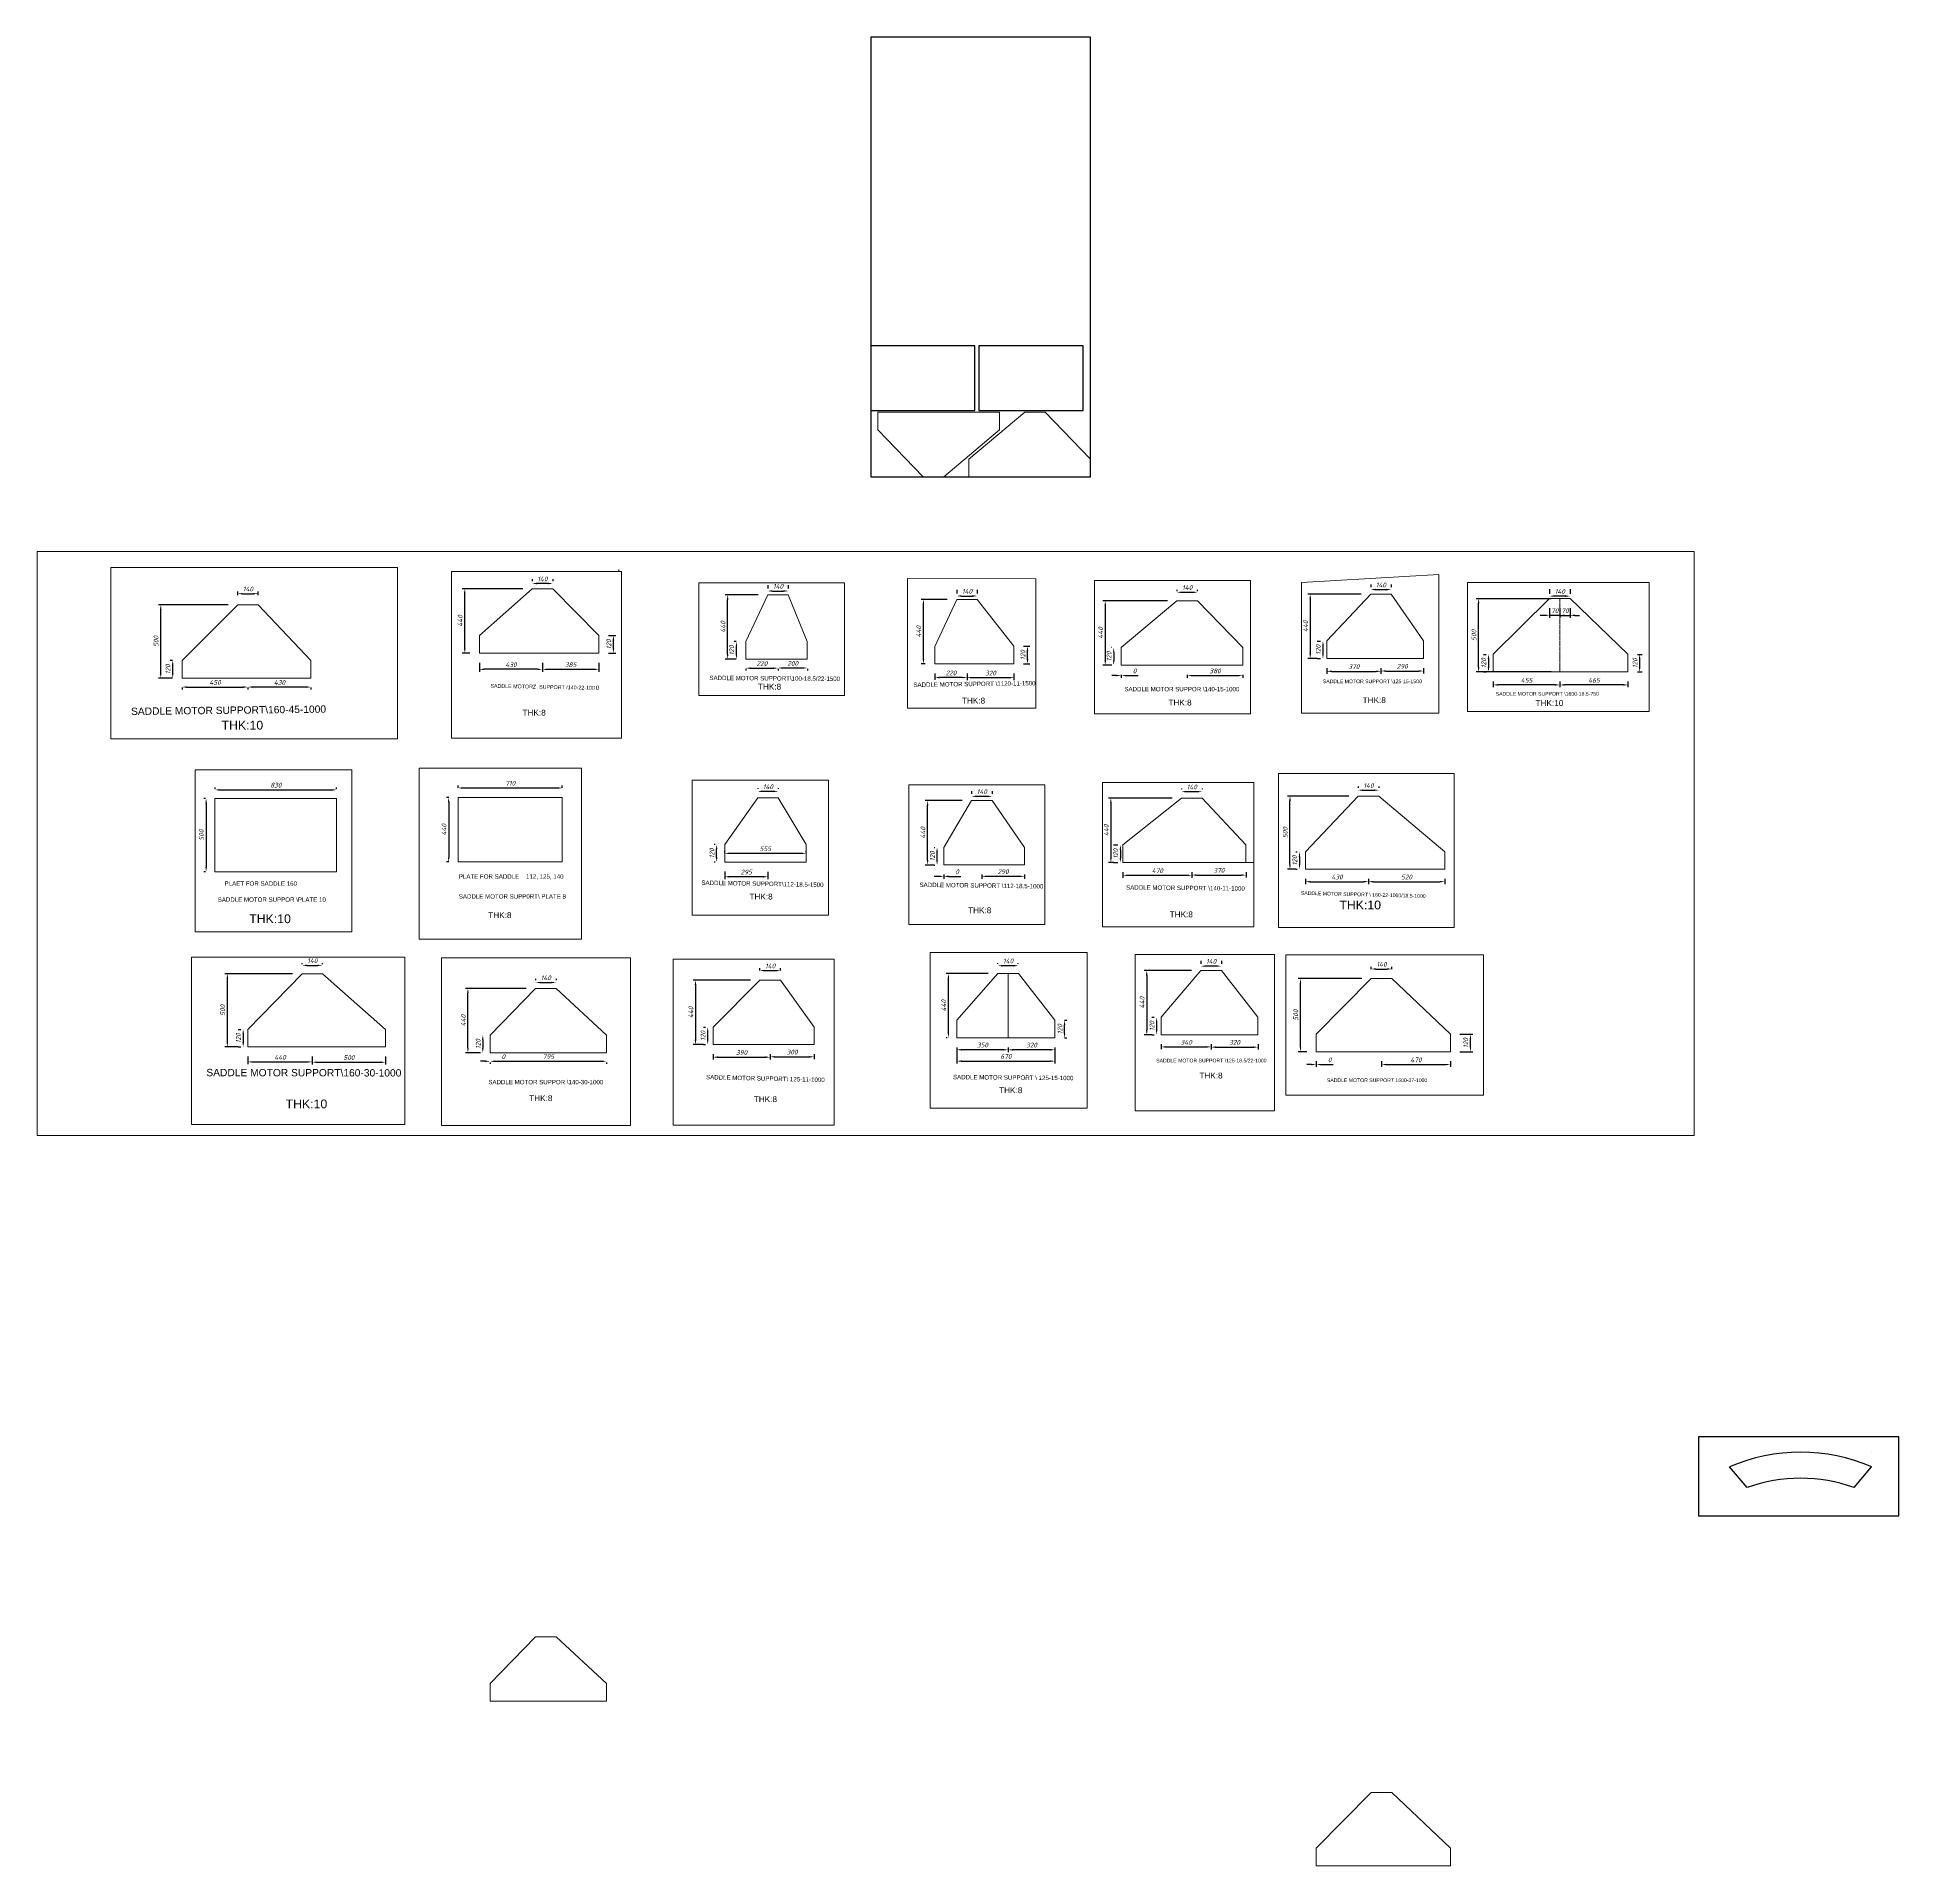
# Model space of a CAD drawing. Header units: millimetres. Extents: x -247117 to -110629, y 112398 to 149763.
# Drawn here: x -145362 to -132657, y 128171 to 140652 of the extents above; entities that cross this region are included whole.
import ezdxf

# ---------------------------------------------------------------- set-up
doc = ezdxf.new("R2010")
doc.units = ezdxf.units.MM
doc.linetypes.add('ACAD_ISO02W100', pattern=[15, 12, -3])
doc.styles.add('GENISO', font='geniso.shx', dxfattribs={"oblique": 15})
doc.styles.get("Standard").update_dxf_attribs({"font": 'arial.ttf'})
doc.dimstyles.new('Scale', dxfattribs={"dimscale": 13, "dimtxt": 2.5, "dimasz": 2.5, "dimexe": 1.25, "dimexo": 5, "dimgap": 1.2, "dimtad": 1, "dimdec": 0, "dimtxsty": 'GENISO', "dimcen": 2.5, "dimclrd": 1, "dimclre": 1, "dimclrt": 7, "dimadec": 0, "dimazin": 0, "dimtfac": 1, "dimtdec": 0, "dimtmove": 0, "dimatfit": 3, "dimfxl": 1, "dimlwd": -1, "dimlwe": -1, "dimarcsym": 0})

# ---------------------------------------------------------------- blocks, each defined once
blk = doc.blocks.new('*D3')
at = {"color": 1, "transparency": 16777216}
for p, q in [((-143994, 136843), (-143994, 136870)), ((-143962, 136854), (-143887, 136854)), ((-143854, 136843), (-143854, 136870))]:
    blk.add_line(p, q, dxfattribs=at)
at = {"color": 1, "linetype": 'ByBlock', "transparency": 16777216}
for points in [[(-143962, 136859), (-143962, 136849), (-143994, 136854)], [(-143887, 136859), (-143887, 136849), (-143854, 136854)]]:
    blk.add_solid(points, dxfattribs=at)
at = {"layer": 'Defpoints', "color": 0, "linetype": 'ByBlock', "transparency": 16777216}
for p in [(-143854, 136854), (-143994, 136778), (-143854, 136778)]:
    blk.add_point(p, dxfattribs=at)
at = {"color": 7, "linetype": 'ByBlock', "lineweight": 0, "transparency": 16777216, "insert": (-143924, 136886), "char_height": 32.5, "attachment_point": 5, "style": 'GENISO'}
blk.add_mtext('140', dxfattribs=at)
blk = doc.blocks.new('*D4')
at = {"color": 1, "transparency": 16777216}
for p, q in [((-144374, 136213), (-144374, 136200)), ((-144342, 136217), (-143957, 136217)), ((-143924, 136213), (-143924, 136200))]:
    blk.add_line(p, q, dxfattribs=at)
at = {"color": 1, "linetype": 'ByBlock', "transparency": 16777216}
for points in [[(-144342, 136222), (-144342, 136211), (-144374, 136217)], [(-143957, 136222), (-143957, 136211), (-143924, 136217)]]:
    blk.add_solid(points, dxfattribs=at)
at = {"layer": 'Defpoints', "color": 0, "linetype": 'ByBlock', "transparency": 16777216}
for p in [(-144374, 136278), (-143924, 136278), (-143924, 136217)]:
    blk.add_point(p, dxfattribs=at)
at = {"color": 7, "linetype": 'ByBlock', "lineweight": 0, "transparency": 16777216, "insert": (-144149, 136248), "char_height": 32.5, "attachment_point": 5, "style": 'GENISO'}
blk.add_mtext('450', dxfattribs=at)
blk = doc.blocks.new('*D5')
at = {"color": 1, "transparency": 16777216}
for p, q in [((-143924, 136213), (-143924, 136200)), ((-143527, 136217), (-143892, 136217)), ((-143494, 136213), (-143494, 136200))]:
    blk.add_line(p, q, dxfattribs=at)
at = {"color": 1, "linetype": 'ByBlock', "transparency": 16777216}
for points in [[(-143892, 136222), (-143892, 136211), (-143924, 136217)], [(-143527, 136222), (-143527, 136211), (-143494, 136217)]]:
    blk.add_solid(points, dxfattribs=at)
at = {"layer": 'Defpoints', "color": 0, "linetype": 'ByBlock', "transparency": 16777216}
for p in [(-143924, 136278), (-143924, 136217), (-143494, 136278)]:
    blk.add_point(p, dxfattribs=at)
at = {"color": 7, "linetype": 'ByBlock', "lineweight": 0, "transparency": 16777216, "insert": (-143709, 136248), "char_height": 32.5, "attachment_point": 5, "style": 'GENISO'}
blk.add_mtext('430', dxfattribs=at)
blk = doc.blocks.new('*D6')
at = {"color": 1, "transparency": 16777216}
for p, q in [((-144439, 136398), (-144454, 136398)), ((-144438, 136311), (-144438, 136366)), ((-144439, 136278), (-144454, 136278))]:
    blk.add_line(p, q, dxfattribs=at)
at = {"color": 1, "linetype": 'ByBlock', "transparency": 16777216}
for points in [[(-144443, 136366), (-144432, 136366), (-144438, 136398)], [(-144443, 136311), (-144432, 136311), (-144438, 136278)]]:
    blk.add_solid(points, dxfattribs=at)
at = {"layer": 'Defpoints', "color": 0, "linetype": 'ByBlock', "transparency": 16777216}
for p in [(-144438, 136398), (-144374, 136398), (-144374, 136278)]:
    blk.add_point(p, dxfattribs=at)
at = {"color": 7, "linetype": 'ByBlock', "lineweight": 0, "transparency": 16777216, "insert": (-144470, 136338), "char_height": 32.5, "attachment_point": 5, "rotation": 90, "style": 'GENISO'}
blk.add_mtext('120', dxfattribs=at)
blk = doc.blocks.new('*D7')
at = {"color": 1, "transparency": 16777216}
for p, q in [((-140526, 136342), (-140526, 136329)), ((-140494, 136346), (-140339, 136346)), ((-140306, 136342), (-140306, 136329))]:
    blk.add_line(p, q, dxfattribs=at)
at = {"color": 1, "linetype": 'ByBlock', "transparency": 16777216}
for points in [[(-140494, 136351), (-140494, 136340), (-140526, 136346)], [(-140339, 136351), (-140339, 136340), (-140306, 136346)]]:
    blk.add_solid(points, dxfattribs=at)
at = {"layer": 'Defpoints', "color": 0, "linetype": 'ByBlock', "transparency": 16777216}
for p in [(-140526, 136407), (-140306, 136407), (-140306, 136346)]:
    blk.add_point(p, dxfattribs=at)
at = {"color": 7, "linetype": 'ByBlock', "lineweight": 0, "transparency": 16777216, "insert": (-140416, 136377), "char_height": 32.5, "attachment_point": 5, "style": 'GENISO'}
blk.add_mtext('220', dxfattribs=at)
blk = doc.blocks.new('*D8')
at = {"color": 1, "transparency": 16777216}
for p, q in [((-140306, 136342), (-140306, 136330)), ((-140274, 136347), (-140139, 136347)), ((-140106, 136342), (-140106, 136330))]:
    blk.add_line(p, q, dxfattribs=at)
at = {"color": 1, "linetype": 'ByBlock', "transparency": 16777216}
for points in [[(-140274, 136352), (-140274, 136341), (-140306, 136347)], [(-140139, 136352), (-140139, 136341), (-140106, 136347)]]:
    blk.add_solid(points, dxfattribs=at)
at = {"layer": 'Defpoints', "color": 0, "linetype": 'ByBlock', "transparency": 16777216}
for p in [(-140306, 136407), (-140106, 136407), (-140106, 136347)]:
    blk.add_point(p, dxfattribs=at)
at = {"color": 7, "linetype": 'ByBlock', "lineweight": 0, "transparency": 16777216, "insert": (-140206, 136378), "char_height": 32.5, "attachment_point": 5, "style": 'GENISO'}
blk.add_mtext('200', dxfattribs=at)
blk = doc.blocks.new('*D9')
at = {"color": 1, "transparency": 16777216}
for p, q in [((-140591, 136527), (-140606, 136527)), ((-140590, 136439), (-140590, 136494)), ((-140591, 136407), (-140606, 136407))]:
    blk.add_line(p, q, dxfattribs=at)
at = {"color": 1, "linetype": 'ByBlock', "transparency": 16777216}
for points in [[(-140595, 136494), (-140585, 136494), (-140590, 136527)], [(-140595, 136439), (-140585, 136439), (-140590, 136407)]]:
    blk.add_solid(points, dxfattribs=at)
at = {"layer": 'Defpoints', "color": 0, "linetype": 'ByBlock', "transparency": 16777216}
for p in [(-140590, 136527), (-140526, 136527), (-140526, 136407)]:
    blk.add_point(p, dxfattribs=at)
at = {"color": 7, "linetype": 'ByBlock', "lineweight": 0, "transparency": 16777216, "insert": (-140622, 136467), "char_height": 32.5, "attachment_point": 5, "rotation": 90, "style": 'GENISO'}
blk.add_mtext('120', dxfattribs=at)
blk = doc.blocks.new('*D10')
at = {"color": 1, "transparency": 16777216}
for p, q in [((-140441, 136847), (-140666, 136847)), ((-140650, 136439), (-140650, 136814)), ((-140592, 136407), (-140666, 136407))]:
    blk.add_line(p, q, dxfattribs=at)
at = {"color": 1, "linetype": 'ByBlock', "transparency": 16777216}
for points in [[(-140655, 136814), (-140645, 136814), (-140650, 136847)], [(-140655, 136439), (-140645, 136439), (-140650, 136407)]]:
    blk.add_solid(points, dxfattribs=at)
at = {"layer": 'Defpoints', "color": 0, "linetype": 'ByBlock', "transparency": 16777216}
for p in [(-140650, 136847), (-140376, 136847), (-140527, 136407)]:
    blk.add_point(p, dxfattribs=at)
at = {"color": 7, "linetype": 'ByBlock', "lineweight": 0, "transparency": 16777216, "insert": (-140682, 136627), "char_height": 32.5, "attachment_point": 5, "rotation": 90, "style": 'GENISO'}
blk.add_mtext('440', dxfattribs=at)
blk = doc.blocks.new('*D11')
at = {"color": 1, "transparency": 16777216}
for p, q in [((-140376, 136912), (-140376, 136889)), ((-140344, 136872), (-140269, 136872)), ((-140236, 136912), (-140236, 136889))]:
    blk.add_line(p, q, dxfattribs=at)
at = {"color": 1, "linetype": 'ByBlock', "transparency": 16777216}
for points in [[(-140344, 136878), (-140344, 136867), (-140376, 136872)], [(-140269, 136878), (-140269, 136867), (-140236, 136872)]]:
    blk.add_solid(points, dxfattribs=at)
at = {"layer": 'Defpoints', "color": 0, "linetype": 'ByBlock', "transparency": 16777216}
for p in [(-140376, 136847), (-140236, 136872), (-140236, 136847)]:
    blk.add_point(p, dxfattribs=at)
at = {"color": 7, "linetype": 'ByBlock', "lineweight": 0, "transparency": 16777216, "insert": (-140306, 136904), "char_height": 32.5, "attachment_point": 5, "style": 'GENISO'}
blk.add_mtext('140', dxfattribs=at)
blk = doc.blocks.new('*D12')
at = {"color": 1, "transparency": 16777216}
for p, q in [((-139236, 136310), (-139236, 136265)), ((-139049, 136282), (-139204, 136282)), ((-139016, 136310), (-139016, 136265))]:
    blk.add_line(p, q, dxfattribs=at)
at = {"color": 1, "linetype": 'ByBlock', "transparency": 16777216}
for points in [[(-139204, 136287), (-139204, 136276), (-139236, 136282)], [(-139049, 136287), (-139049, 136276), (-139016, 136282)]]:
    blk.add_solid(points, dxfattribs=at)
at = {"layer": 'Defpoints', "color": 0, "linetype": 'ByBlock', "transparency": 16777216}
for p in [(-139236, 136375), (-139016, 136375), (-139236, 136282)]:
    blk.add_point(p, dxfattribs=at)
at = {"color": 7, "linetype": 'ByBlock', "lineweight": 0, "transparency": 16777216, "insert": (-139126, 136313), "char_height": 32.5, "attachment_point": 5, "style": 'GENISO'}
blk.add_mtext('220', dxfattribs=at)
blk = doc.blocks.new('*D13')
at = {"color": 1, "transparency": 16777216}
for p, q in [((-139016, 136310), (-139016, 136264)), ((-138984, 136281), (-138729, 136281)), ((-138696, 136310), (-138696, 136264))]:
    blk.add_line(p, q, dxfattribs=at)
at = {"color": 1, "linetype": 'ByBlock', "transparency": 16777216}
for points in [[(-138984, 136286), (-138984, 136275), (-139016, 136281)], [(-138729, 136286), (-138729, 136275), (-138696, 136281)]]:
    blk.add_solid(points, dxfattribs=at)
at = {"layer": 'Defpoints', "color": 0, "linetype": 'ByBlock', "transparency": 16777216}
for p in [(-139016, 136375), (-138696, 136375), (-138696, 136281)]:
    blk.add_point(p, dxfattribs=at)
at = {"color": 7, "linetype": 'ByBlock', "lineweight": 0, "transparency": 16777216, "insert": (-138856, 136312), "char_height": 32.5, "attachment_point": 5, "style": 'GENISO'}
blk.add_mtext('320', dxfattribs=at)
blk = doc.blocks.new('*D14')
at = {"color": 1, "transparency": 16777216}
for p, q in [((-138631, 136495), (-138587, 136495)), ((-138603, 136408), (-138603, 136463)), ((-138631, 136375), (-138587, 136375))]:
    blk.add_line(p, q, dxfattribs=at)
at = {"color": 1, "linetype": 'ByBlock', "transparency": 16777216}
for points in [[(-138609, 136463), (-138598, 136463), (-138603, 136495)], [(-138609, 136408), (-138598, 136408), (-138603, 136375)]]:
    blk.add_solid(points, dxfattribs=at)
at = {"layer": 'Defpoints', "color": 0, "linetype": 'ByBlock', "transparency": 16777216}
for p in [(-138696, 136495), (-138603, 136495), (-138696, 136375)]:
    blk.add_point(p, dxfattribs=at)
at = {"color": 7, "linetype": 'ByBlock', "lineweight": 0, "transparency": 16777216, "insert": (-138635, 136435), "char_height": 32.5, "attachment_point": 5, "rotation": 90, "style": 'GENISO'}
blk.add_mtext('120', dxfattribs=at)
blk = doc.blocks.new('*D15')
at = {"color": 1, "transparency": 16777216}
for p, q in [((-139175, 134937), (-139175, 134908)), ((-139175, 134937), (-139175, 134908)), ((-139207, 134924), (-139240, 134924)), ((-139142, 134924), (-139059, 134924))]:
    blk.add_line(p, q, dxfattribs=at)
at = {"color": 1, "linetype": 'ByBlock', "transparency": 16777216}
for points in [[(-139207, 134930), (-139207, 134919), (-139175, 134924)], [(-139142, 134930), (-139142, 134919), (-139175, 134924)]]:
    blk.add_solid(points, dxfattribs=at)
at = {"layer": 'Defpoints', "color": 0, "linetype": 'ByBlock', "transparency": 16777216}
for p in [(-139175, 135002), (-139175, 135002), (-139175, 134924)]:
    blk.add_point(p, dxfattribs=at)
at = {"color": 7, "linetype": 'ByBlock', "lineweight": 0, "transparency": 16777216, "insert": (-139084, 134956), "char_height": 32.5, "attachment_point": 5, "style": 'GENISO'}
blk.add_mtext('0', dxfattribs=at)
blk = doc.blocks.new('*D16')
at = {"color": 1, "transparency": 16777216}
for p, q in [((-138915, 134937), (-138915, 134908)), ((-138625, 134937), (-138625, 134908)), ((-138882, 134925), (-138657, 134925))]:
    blk.add_line(p, q, dxfattribs=at)
at = {"color": 1, "linetype": 'ByBlock', "transparency": 16777216}
for points in [[(-138882, 134930), (-138882, 134919), (-138915, 134925)], [(-138657, 134930), (-138657, 134919), (-138625, 134925)]]:
    blk.add_solid(points, dxfattribs=at)
at = {"layer": 'Defpoints', "color": 0, "linetype": 'ByBlock', "transparency": 16777216}
for p in [(-138915, 135002), (-138625, 135002), (-138625, 134925)]:
    blk.add_point(p, dxfattribs=at)
at = {"color": 7, "linetype": 'ByBlock', "lineweight": 0, "transparency": 16777216, "insert": (-138770, 134957), "char_height": 32.5, "attachment_point": 5, "style": 'GENISO'}
blk.add_mtext('290', dxfattribs=at)
blk = doc.blocks.new('*D17')
at = {"color": 1, "transparency": 16777216}
for p, q in [((-139240, 135122), (-139237, 135122)), ((-139221, 135035), (-139221, 135090)), ((-139240, 135002), (-139237, 135002))]:
    blk.add_line(p, q, dxfattribs=at)
at = {"color": 1, "linetype": 'ByBlock', "transparency": 16777216}
for points in [[(-139226, 135090), (-139215, 135090), (-139221, 135122)], [(-139226, 135035), (-139215, 135035), (-139221, 135002)]]:
    blk.add_solid(points, dxfattribs=at)
at = {"layer": 'Defpoints', "color": 0, "linetype": 'ByBlock', "transparency": 16777216}
for p in [(-139221, 135122), (-139175, 135122), (-139175, 135002)]:
    blk.add_point(p, dxfattribs=at)
at = {"color": 7, "linetype": 'ByBlock', "lineweight": 0, "transparency": 16777216, "insert": (-139252, 135062), "char_height": 32.5, "attachment_point": 5, "rotation": 90, "style": 'GENISO'}
blk.add_mtext('120', dxfattribs=at)
blk = doc.blocks.new('*D18')
at = {"color": 1, "transparency": 16777216}
for p, q in [((-138985, 135507), (-138985, 135487)), ((-138952, 135471), (-138877, 135471)), ((-138845, 135507), (-138845, 135487))]:
    blk.add_line(p, q, dxfattribs=at)
at = {"color": 1, "linetype": 'ByBlock', "transparency": 16777216}
for points in [[(-138952, 135476), (-138952, 135465), (-138985, 135471)], [(-138877, 135476), (-138877, 135465), (-138845, 135471)]]:
    blk.add_solid(points, dxfattribs=at)
at = {"layer": 'Defpoints', "color": 0, "linetype": 'ByBlock', "transparency": 16777216}
for p in [(-138845, 135471), (-138985, 135442), (-138845, 135442)]:
    blk.add_point(p, dxfattribs=at)
at = {"color": 7, "linetype": 'ByBlock', "lineweight": 0, "transparency": 16777216, "insert": (-138915, 135503), "char_height": 32.5, "attachment_point": 5, "style": 'GENISO'}
blk.add_mtext('140', dxfattribs=at)
blk = doc.blocks.new('*D19')
at = {"color": 1, "transparency": 16777216}
for p, q in [((-140445, 135527), (-140445, 135521)), ((-140413, 135505), (-140338, 135505)), ((-140305, 135527), (-140305, 135521))]:
    blk.add_line(p, q, dxfattribs=at)
at = {"color": 1, "linetype": 'ByBlock', "transparency": 16777216}
for points in [[(-140413, 135510), (-140413, 135499), (-140445, 135505)], [(-140338, 135510), (-140338, 135499), (-140305, 135505)]]:
    blk.add_solid(points, dxfattribs=at)
at = {"layer": 'Defpoints', "color": 0, "linetype": 'ByBlock', "transparency": 16777216}
for p in [(-140445, 135462), (-140305, 135505), (-140305, 135462)]:
    blk.add_point(p, dxfattribs=at)
at = {"color": 7, "linetype": 'ByBlock', "lineweight": 0, "transparency": 16777216, "insert": (-140375, 135536), "char_height": 32.5, "attachment_point": 5, "style": 'GENISO'}
blk.add_mtext('140', dxfattribs=at)
blk = doc.blocks.new('*D20')
at = {"color": 1, "transparency": 16777216}
for p, q in [((-140670, 135087), (-140670, 135098)), ((-140638, 135082), (-140148, 135082)), ((-140115, 135087), (-140115, 135098))]:
    blk.add_line(p, q, dxfattribs=at)
at = {"color": 1, "linetype": 'ByBlock', "transparency": 16777216}
for points in [[(-140638, 135087), (-140638, 135076), (-140670, 135082)], [(-140148, 135087), (-140148, 135076), (-140115, 135082)]]:
    blk.add_solid(points, dxfattribs=at)
at = {"layer": 'Defpoints', "color": 0, "linetype": 'ByBlock', "transparency": 16777216}
for p in [(-140115, 135082), (-140670, 135022), (-140115, 135022)]:
    blk.add_point(p, dxfattribs=at)
at = {"color": 7, "linetype": 'ByBlock', "lineweight": 0, "transparency": 16777216, "insert": (-140393, 135113), "char_height": 32.5, "attachment_point": 5, "style": 'GENISO'}
blk.add_mtext('555', dxfattribs=at)
blk = doc.blocks.new('*D21')
at = {"color": 1, "transparency": 16777216}
for p, q in [((-140670, 134957), (-140670, 134906)), ((-140375, 134956), (-140375, 134906)), ((-140408, 134922), (-140638, 134922))]:
    blk.add_line(p, q, dxfattribs=at)
at = {"color": 1, "linetype": 'ByBlock', "transparency": 16777216}
for points in [[(-140638, 134927), (-140638, 134916), (-140670, 134922)], [(-140408, 134927), (-140408, 134916), (-140375, 134922)]]:
    blk.add_solid(points, dxfattribs=at)
at = {"layer": 'Defpoints', "color": 0, "linetype": 'ByBlock', "transparency": 16777216}
for p in [(-140670, 135022), (-140375, 135021), (-140670, 134922)]:
    blk.add_point(p, dxfattribs=at)
at = {"color": 7, "linetype": 'ByBlock', "lineweight": 0, "transparency": 16777216, "insert": (-140523, 134954), "char_height": 32.5, "attachment_point": 5, "style": 'GENISO'}
blk.add_mtext('295', dxfattribs=at)
blk = doc.blocks.new('*D22')
at = {"color": 1, "transparency": 16777216}
for p, q in [((-140735, 135142), (-140741, 135142)), ((-140725, 135054), (-140725, 135109)), ((-140735, 135022), (-140741, 135022))]:
    blk.add_line(p, q, dxfattribs=at)
at = {"color": 1, "linetype": 'ByBlock', "transparency": 16777216}
for points in [[(-140730, 135109), (-140720, 135109), (-140725, 135142)], [(-140730, 135054), (-140720, 135054), (-140725, 135022)]]:
    blk.add_solid(points, dxfattribs=at)
at = {"layer": 'Defpoints', "color": 0, "linetype": 'ByBlock', "transparency": 16777216}
for p in [(-140725, 135142), (-140670, 135142), (-140670, 135022)]:
    blk.add_point(p, dxfattribs=at)
at = {"color": 7, "linetype": 'ByBlock', "lineweight": 0, "transparency": 16777216, "insert": (-140757, 135082), "char_height": 32.5, "attachment_point": 5, "rotation": 90, "style": 'GENISO'}
blk.add_mtext('120', dxfattribs=at)
blk = doc.blocks.new('*D23')
at = {"color": 1, "transparency": 16777216}
for p, q in [((-142489, 135528), (-142489, 135544)), ((-142457, 135528), (-141812, 135528)), ((-141779, 135528), (-141779, 135544))]:
    blk.add_line(p, q, dxfattribs=at)
at = {"color": 1, "linetype": 'ByBlock', "transparency": 16777216}
for points in [[(-142457, 135533), (-142457, 135522), (-142489, 135528)], [(-141812, 135533), (-141812, 135522), (-141779, 135528)]]:
    blk.add_solid(points, dxfattribs=at)
at = {"layer": 'Defpoints', "color": 0, "linetype": 'ByBlock', "transparency": 16777216}
for p in [(-142489, 135463), (-141779, 135528), (-141779, 135463)]:
    blk.add_point(p, dxfattribs=at)
at = {"color": 7, "linetype": 'ByBlock', "lineweight": 0, "transparency": 16777216, "insert": (-142134, 135560), "char_height": 32.5, "attachment_point": 5, "style": 'GENISO'}
blk.add_mtext('710', dxfattribs=at)
blk = doc.blocks.new('*D24')
at = {"color": 1, "transparency": 16777216}
for p, q in [((-142554, 135463), (-142570, 135463)), ((-142554, 135430), (-142554, 135055)), ((-142554, 135023), (-142570, 135023))]:
    blk.add_line(p, q, dxfattribs=at)
at = {"color": 1, "linetype": 'ByBlock', "transparency": 16777216}
for points in [[(-142560, 135430), (-142549, 135430), (-142554, 135463)], [(-142560, 135055), (-142549, 135055), (-142554, 135023)]]:
    blk.add_solid(points, dxfattribs=at)
at = {"layer": 'Defpoints', "color": 0, "linetype": 'ByBlock', "transparency": 16777216}
for p in [(-142489, 135463), (-142554, 135023), (-142489, 135023)]:
    blk.add_point(p, dxfattribs=at)
at = {"color": 7, "linetype": 'ByBlock', "lineweight": 0, "transparency": 16777216, "insert": (-142586, 135243), "char_height": 32.5, "attachment_point": 5, "rotation": 90, "style": 'GENISO'}
blk.add_mtext('440', dxfattribs=at)
blk = doc.blocks.new('*D25')
at = {"color": 1, "transparency": 16777216}
for p, q in [((-144214, 135456), (-144226, 135456)), ((-144210, 135423), (-144210, 134988)), ((-144214, 134956), (-144226, 134956))]:
    blk.add_line(p, q, dxfattribs=at)
at = {"color": 1, "linetype": 'ByBlock', "transparency": 16777216}
for points in [[(-144215, 135423), (-144204, 135423), (-144210, 135456)], [(-144215, 134988), (-144204, 134988), (-144210, 134956)]]:
    blk.add_solid(points, dxfattribs=at)
at = {"layer": 'Defpoints', "color": 0, "linetype": 'ByBlock', "transparency": 16777216}
for p in [(-144149, 135456), (-144210, 134956), (-144149, 134956)]:
    blk.add_point(p, dxfattribs=at)
at = {"color": 7, "linetype": 'ByBlock', "lineweight": 0, "transparency": 16777216, "insert": (-144242, 135206), "char_height": 32.5, "attachment_point": 5, "rotation": 90, "style": 'GENISO'}
blk.add_mtext('500', dxfattribs=at)
blk = doc.blocks.new('*D26')
at = {"color": 1, "transparency": 16777216}
for p, q in [((-144149, 135521), (-144149, 135531)), ((-144117, 135515), (-143352, 135515)), ((-143319, 135521), (-143319, 135531))]:
    blk.add_line(p, q, dxfattribs=at)
at = {"color": 1, "linetype": 'ByBlock', "transparency": 16777216}
for points in [[(-144117, 135520), (-144117, 135509), (-144149, 135515)], [(-143352, 135520), (-143352, 135509), (-143319, 135515)]]:
    blk.add_solid(points, dxfattribs=at)
at = {"layer": 'Defpoints', "color": 0, "linetype": 'ByBlock', "transparency": 16777216}
for p in [(-144149, 135456), (-143319, 135515), (-143319, 135456)]:
    blk.add_point(p, dxfattribs=at)
at = {"color": 7, "linetype": 'ByBlock', "lineweight": 0, "transparency": 16777216, "insert": (-143734, 135547), "char_height": 32.5, "attachment_point": 5, "style": 'GENISO'}
blk.add_mtext('830', dxfattribs=at)
blk = doc.blocks.new('*D27')
at = {"color": 1, "transparency": 16777216}
for p, q in [((-140750, 133711), (-140750, 133674)), ((-140717, 133690), (-140392, 133690)), ((-140360, 133711), (-140360, 133674))]:
    blk.add_line(p, q, dxfattribs=at)
at = {"color": 1, "linetype": 'ByBlock', "transparency": 16777216}
for points in [[(-140717, 133696), (-140717, 133685), (-140750, 133690)], [(-140392, 133696), (-140392, 133685), (-140360, 133690)]]:
    blk.add_solid(points, dxfattribs=at)
at = {"layer": 'Defpoints', "color": 0, "linetype": 'ByBlock', "transparency": 16777216}
for p in [(-140750, 133776), (-140360, 133776), (-140360, 133690)]:
    blk.add_point(p, dxfattribs=at)
at = {"color": 7, "linetype": 'ByBlock', "lineweight": 0, "transparency": 16777216, "insert": (-140555, 133722), "char_height": 32.5, "attachment_point": 5, "style": 'GENISO'}
blk.add_mtext('390', dxfattribs=at)
blk = doc.blocks.new('*D28')
at = {"color": 1, "transparency": 16777216}
for p, q in [((-140360, 133711), (-140360, 133677)), ((-140327, 133693), (-140092, 133693)), ((-140060, 133711), (-140060, 133677))]:
    blk.add_line(p, q, dxfattribs=at)
at = {"color": 1, "linetype": 'ByBlock', "transparency": 16777216}
for points in [[(-140327, 133698), (-140327, 133687), (-140360, 133693)], [(-140092, 133698), (-140092, 133687), (-140060, 133693)]]:
    blk.add_solid(points, dxfattribs=at)
at = {"layer": 'Defpoints', "color": 0, "linetype": 'ByBlock', "transparency": 16777216}
for p in [(-140360, 133776), (-140060, 133776), (-140060, 133693)]:
    blk.add_point(p, dxfattribs=at)
at = {"color": 7, "linetype": 'ByBlock', "lineweight": 0, "transparency": 16777216, "insert": (-140210, 133725), "char_height": 32.5, "attachment_point": 5, "style": 'GENISO'}
blk.add_mtext('300', dxfattribs=at)
blk = doc.blocks.new('*D29')
at = {"color": 1, "transparency": 16777216}
for p, q in [((-140815, 133896), (-140802, 133896)), ((-140786, 133809), (-140786, 133864)), ((-140815, 133776), (-140802, 133776))]:
    blk.add_line(p, q, dxfattribs=at)
at = {"color": 1, "linetype": 'ByBlock', "transparency": 16777216}
for points in [[(-140791, 133864), (-140781, 133864), (-140786, 133896)], [(-140791, 133809), (-140781, 133809), (-140786, 133776)]]:
    blk.add_solid(points, dxfattribs=at)
at = {"layer": 'Defpoints', "color": 0, "linetype": 'ByBlock', "transparency": 16777216}
for p in [(-140786, 133896), (-140750, 133896), (-140750, 133776)]:
    blk.add_point(p, dxfattribs=at)
at = {"color": 7, "linetype": 'ByBlock', "lineweight": 0, "transparency": 16777216, "insert": (-140818, 133836), "char_height": 32.5, "attachment_point": 5, "rotation": 90, "style": 'GENISO'}
blk.add_mtext('120', dxfattribs=at)
blk = doc.blocks.new('*D30')
at = {"color": 1, "transparency": 16777216}
for p, q in [((-140430, 134281), (-140430, 134297)), ((-140397, 134281), (-140322, 134281)), ((-140290, 134281), (-140290, 134297))]:
    blk.add_line(p, q, dxfattribs=at)
at = {"color": 1, "linetype": 'ByBlock', "transparency": 16777216}
for points in [[(-140397, 134287), (-140397, 134276), (-140430, 134281)], [(-140322, 134287), (-140322, 134276), (-140290, 134281)]]:
    blk.add_solid(points, dxfattribs=at)
at = {"layer": 'Defpoints', "color": 0, "linetype": 'ByBlock', "transparency": 16777216}
for p in [(-140430, 134216), (-140290, 134281), (-140290, 134216)]:
    blk.add_point(p, dxfattribs=at)
at = {"color": 7, "linetype": 'ByBlock', "lineweight": 0, "transparency": 16777216, "insert": (-140360, 134313), "char_height": 32.5, "attachment_point": 5, "style": 'GENISO'}
blk.add_mtext('140', dxfattribs=at)
blk = doc.blocks.new('*D31')
at = {"color": 1, "transparency": 16777216}
for p, q in [((-142304, 133662), (-142336, 133662)), ((-142271, 133655), (-142271, 133646)), ((-142271, 133655), (-142271, 133646)), ((-142239, 133662), (-142155, 133662))]:
    blk.add_line(p, q, dxfattribs=at)
at = {"color": 1, "linetype": 'ByBlock', "transparency": 16777216}
for points in [[(-142304, 133668), (-142304, 133657), (-142271, 133662)], [(-142239, 133668), (-142239, 133657), (-142271, 133662)]]:
    blk.add_solid(points, dxfattribs=at)
at = {"layer": 'Defpoints', "color": 0, "linetype": 'ByBlock', "transparency": 16777216}
for p in [(-142271, 133720), (-142271, 133720), (-142271, 133662)]:
    blk.add_point(p, dxfattribs=at)
at = {"color": 7, "linetype": 'ByBlock', "lineweight": 0, "transparency": 16777216, "insert": (-142181, 133694), "char_height": 32.5, "attachment_point": 5, "style": 'GENISO'}
blk.add_mtext('0', dxfattribs=at)
blk = doc.blocks.new('*D32')
at = {"color": 1, "transparency": 16777216}
for p, q in [((-142271, 133655), (-142271, 133646)), ((-142239, 133662), (-141509, 133662)), ((-141476, 133655), (-141476, 133646))]:
    blk.add_line(p, q, dxfattribs=at)
at = {"color": 1, "linetype": 'ByBlock', "transparency": 16777216}
for points in [[(-142239, 133668), (-142239, 133657), (-142271, 133662)], [(-141509, 133668), (-141509, 133657), (-141476, 133662)]]:
    blk.add_solid(points, dxfattribs=at)
at = {"layer": 'Defpoints', "color": 0, "linetype": 'ByBlock', "transparency": 16777216}
for p in [(-142271, 133720), (-141476, 133720), (-141476, 133662)]:
    blk.add_point(p, dxfattribs=at)
at = {"color": 7, "linetype": 'ByBlock', "lineweight": 0, "transparency": 16777216, "insert": (-141874, 133694), "char_height": 32.5, "attachment_point": 5, "style": 'GENISO'}
blk.add_mtext('795', dxfattribs=at)
blk = doc.blocks.new('*D33')
at = {"color": 1, "transparency": 16777216}
for p, q in [((-141961, 134225), (-141961, 134216)), ((-141929, 134200), (-141854, 134200)), ((-141821, 134225), (-141821, 134216))]:
    blk.add_line(p, q, dxfattribs=at)
at = {"color": 1, "linetype": 'ByBlock', "transparency": 16777216}
for points in [[(-141929, 134205), (-141929, 134195), (-141961, 134200)], [(-141854, 134205), (-141854, 134195), (-141821, 134200)]]:
    blk.add_solid(points, dxfattribs=at)
at = {"layer": 'Defpoints', "color": 0, "linetype": 'ByBlock', "transparency": 16777216}
for p in [(-141821, 134200), (-141961, 134160), (-141821, 134160)]:
    blk.add_point(p, dxfattribs=at)
at = {"color": 7, "linetype": 'ByBlock', "lineweight": 0, "transparency": 16777216, "insert": (-141891, 134232), "char_height": 32.5, "attachment_point": 5, "style": 'GENISO'}
blk.add_mtext('140', dxfattribs=at)
blk = doc.blocks.new('*D34')
at = {"color": 1, "transparency": 16777216}
for p, q in [((-142026, 134160), (-142439, 134160)), ((-142423, 133753), (-142423, 134128)), ((-142336, 133720), (-142439, 133720))]:
    blk.add_line(p, q, dxfattribs=at)
at = {"color": 1, "linetype": 'ByBlock', "transparency": 16777216}
for points in [[(-142428, 134128), (-142417, 134128), (-142423, 134160)], [(-142428, 133753), (-142417, 133753), (-142423, 133720)]]:
    blk.add_solid(points, dxfattribs=at)
at = {"layer": 'Defpoints', "color": 0, "linetype": 'ByBlock', "transparency": 16777216}
for p in [(-142423, 134160), (-141961, 134160), (-142271, 133720)]:
    blk.add_point(p, dxfattribs=at)
at = {"color": 7, "linetype": 'ByBlock', "lineweight": 0, "transparency": 16777216, "insert": (-142454, 133940), "char_height": 32.5, "attachment_point": 5, "rotation": 90, "style": 'GENISO'}
blk.add_mtext('440', dxfattribs=at)
blk = doc.blocks.new('*D35')
at = {"color": 1, "transparency": 16777216}
for p, q in [((-142336, 133840), (-142338, 133840)), ((-142321, 133808), (-142321, 133753)), ((-142336, 133720), (-142338, 133720))]:
    blk.add_line(p, q, dxfattribs=at)
at = {"color": 1, "linetype": 'ByBlock', "transparency": 16777216}
for points in [[(-142327, 133808), (-142316, 133808), (-142321, 133840)], [(-142327, 133753), (-142316, 133753), (-142321, 133720)]]:
    blk.add_solid(points, dxfattribs=at)
at = {"layer": 'Defpoints', "color": 0, "linetype": 'ByBlock', "transparency": 16777216}
for p in [(-142271, 133840), (-142321, 133720), (-142271, 133720)]:
    blk.add_point(p, dxfattribs=at)
at = {"color": 7, "linetype": 'ByBlock', "lineweight": 0, "transparency": 16777216, "insert": (-142353, 133780), "char_height": 32.5, "attachment_point": 5, "rotation": 90, "style": 'GENISO'}
blk.add_mtext('120', dxfattribs=at)
blk = doc.blocks.new('*D36')
at = {"color": 1, "transparency": 16777216}
for p, q in [((-143925, 133695), (-143925, 133642)), ((-143485, 133695), (-143485, 133642)), ((-143893, 133658), (-143518, 133658))]:
    blk.add_line(p, q, dxfattribs=at)
at = {"color": 1, "linetype": 'ByBlock', "transparency": 16777216}
for points in [[(-143893, 133663), (-143893, 133653), (-143925, 133658)], [(-143518, 133663), (-143518, 133653), (-143485, 133658)]]:
    blk.add_solid(points, dxfattribs=at)
at = {"layer": 'Defpoints', "color": 0, "linetype": 'ByBlock', "transparency": 16777216}
for p in [(-143925, 133760), (-143485, 133760), (-143485, 133658)]:
    blk.add_point(p, dxfattribs=at)
at = {"color": 7, "linetype": 'ByBlock', "lineweight": 0, "transparency": 16777216, "insert": (-143705, 133690), "char_height": 32.5, "attachment_point": 5, "style": 'GENISO'}
blk.add_mtext('440', dxfattribs=at)
blk = doc.blocks.new('*D37')
at = {"color": 1, "transparency": 16777216}
for p, q in [((-143485, 133695), (-143485, 133640)), ((-142985, 133695), (-142985, 133640)), ((-143453, 133656), (-143018, 133656))]:
    blk.add_line(p, q, dxfattribs=at)
at = {"color": 1, "linetype": 'ByBlock', "transparency": 16777216}
for points in [[(-143453, 133661), (-143453, 133650), (-143485, 133656)], [(-143018, 133661), (-143018, 133650), (-142985, 133656)]]:
    blk.add_solid(points, dxfattribs=at)
at = {"layer": 'Defpoints', "color": 0, "linetype": 'ByBlock', "transparency": 16777216}
for p in [(-143485, 133760), (-142985, 133760), (-142985, 133656)]:
    blk.add_point(p, dxfattribs=at)
at = {"color": 7, "linetype": 'ByBlock', "lineweight": 0, "transparency": 16777216, "insert": (-143235, 133688), "char_height": 32.5, "attachment_point": 5, "style": 'GENISO'}
blk.add_mtext('500', dxfattribs=at)
blk = doc.blocks.new('*D38')
at = {"color": 1, "transparency": 16777216}
for p, q in [((-143990, 133880), (-143973, 133880)), ((-143957, 133848), (-143957, 133793)), ((-143990, 133760), (-143973, 133760))]:
    blk.add_line(p, q, dxfattribs=at)
at = {"color": 1, "linetype": 'ByBlock', "transparency": 16777216}
for points in [[(-143962, 133848), (-143951, 133848), (-143957, 133880)], [(-143962, 133793), (-143951, 133793), (-143957, 133760)]]:
    blk.add_solid(points, dxfattribs=at)
at = {"layer": 'Defpoints', "color": 0, "linetype": 'ByBlock', "transparency": 16777216}
for p in [(-143925, 133880), (-143957, 133760), (-143925, 133760)]:
    blk.add_point(p, dxfattribs=at)
at = {"color": 7, "linetype": 'ByBlock', "lineweight": 0, "transparency": 16777216, "insert": (-143989, 133820), "char_height": 32.5, "attachment_point": 5, "rotation": 90, "style": 'GENISO'}
blk.add_mtext('120', dxfattribs=at)
blk = doc.blocks.new('*D39')
at = {"color": 1, "transparency": 16777216}
for p, q in [((-143555, 134325), (-143555, 134333)), ((-143523, 134317), (-143448, 134317)), ((-143415, 134325), (-143415, 134333))]:
    blk.add_line(p, q, dxfattribs=at)
at = {"color": 1, "linetype": 'ByBlock', "transparency": 16777216}
for points in [[(-143523, 134322), (-143523, 134312), (-143555, 134317)], [(-143448, 134322), (-143448, 134312), (-143415, 134317)]]:
    blk.add_solid(points, dxfattribs=at)
at = {"layer": 'Defpoints', "color": 0, "linetype": 'ByBlock', "transparency": 16777216}
for p in [(-143415, 134317), (-143555, 134260), (-143415, 134260)]:
    blk.add_point(p, dxfattribs=at)
at = {"color": 7, "linetype": 'ByBlock', "lineweight": 0, "transparency": 16777216, "insert": (-143485, 134349), "char_height": 32.5, "attachment_point": 5, "style": 'GENISO'}
blk.add_mtext('140', dxfattribs=at)
blk = doc.blocks.new('*D40')
at = {"color": 1, "transparency": 16777216}
for p, q in [((-137996, 136295), (-138028, 136295)), ((-137963, 136301), (-137963, 136279)), ((-137963, 136301), (-137963, 136279)), ((-137931, 136295), (-137847, 136295))]:
    blk.add_line(p, q, dxfattribs=at)
at = {"color": 1, "linetype": 'ByBlock', "transparency": 16777216}
for points in [[(-137996, 136300), (-137996, 136290), (-137963, 136295)], [(-137931, 136300), (-137931, 136290), (-137963, 136295)]]:
    blk.add_solid(points, dxfattribs=at)
at = {"layer": 'Defpoints', "color": 0, "linetype": 'ByBlock', "transparency": 16777216}
for p in [(-137963, 136366), (-137963, 136366), (-137963, 136295)]:
    blk.add_point(p, dxfattribs=at)
at = {"color": 7, "linetype": 'ByBlock', "lineweight": 0, "transparency": 16777216, "insert": (-137872, 136327), "char_height": 32.5, "attachment_point": 5, "style": 'GENISO'}
blk.add_mtext('0', dxfattribs=at)
blk = doc.blocks.new('*D41')
at = {"color": 1, "transparency": 16777216}
for p, q in [((-137513, 136300), (-137513, 136279)), ((-137481, 136295), (-137166, 136295)), ((-137133, 136301), (-137133, 136279))]:
    blk.add_line(p, q, dxfattribs=at)
at = {"color": 1, "linetype": 'ByBlock', "transparency": 16777216}
for points in [[(-137481, 136300), (-137481, 136290), (-137513, 136295)], [(-137166, 136300), (-137166, 136290), (-137133, 136295)]]:
    blk.add_solid(points, dxfattribs=at)
at = {"layer": 'Defpoints', "color": 0, "linetype": 'ByBlock', "transparency": 16777216}
for p in [(-137513, 136365), (-137133, 136366), (-137133, 136295)]:
    blk.add_point(p, dxfattribs=at)
at = {"color": 7, "linetype": 'ByBlock', "lineweight": 0, "transparency": 16777216, "insert": (-137323, 136327), "char_height": 32.5, "attachment_point": 5, "style": 'GENISO'}
blk.add_mtext('380', dxfattribs=at)
blk = doc.blocks.new('*D42')
at = {"color": 1, "transparency": 16777216}
for p, q in [((-137583, 136871), (-137583, 136880)), ((-137551, 136864), (-137476, 136864)), ((-137443, 136871), (-137443, 136880))]:
    blk.add_line(p, q, dxfattribs=at)
at = {"color": 1, "linetype": 'ByBlock', "transparency": 16777216}
for points in [[(-137551, 136869), (-137551, 136858), (-137583, 136864)], [(-137476, 136869), (-137476, 136858), (-137443, 136864)]]:
    blk.add_solid(points, dxfattribs=at)
at = {"layer": 'Defpoints', "color": 0, "linetype": 'ByBlock', "transparency": 16777216}
for p in [(-137443, 136864), (-137583, 136806), (-137443, 136806)]:
    blk.add_point(p, dxfattribs=at)
at = {"color": 7, "linetype": 'ByBlock', "lineweight": 0, "transparency": 16777216, "insert": (-137513, 136896), "char_height": 32.5, "attachment_point": 5, "style": 'GENISO'}
blk.add_mtext('140', dxfattribs=at)
blk = doc.blocks.new('*D43')
at = {"color": 1, "transparency": 16777216}
for p, q in [((-138028, 136486), (-138031, 136486)), ((-138028, 136366), (-138031, 136366)), ((-138015, 136453), (-138015, 136398))]:
    blk.add_line(p, q, dxfattribs=at)
at = {"color": 1, "linetype": 'ByBlock', "transparency": 16777216}
for points in [[(-138020, 136453), (-138010, 136453), (-138015, 136486)], [(-138020, 136398), (-138010, 136398), (-138015, 136366)]]:
    blk.add_solid(points, dxfattribs=at)
at = {"layer": 'Defpoints', "color": 0, "linetype": 'ByBlock', "transparency": 16777216}
for p in [(-137963, 136486), (-138015, 136366), (-137963, 136366)]:
    blk.add_point(p, dxfattribs=at)
at = {"color": 7, "linetype": 'ByBlock', "lineweight": 0, "transparency": 16777216, "insert": (-138047, 136426), "char_height": 32.5, "attachment_point": 5, "rotation": 90, "style": 'GENISO'}
blk.add_mtext('120', dxfattribs=at)
blk = doc.blocks.new('*D44')
at = {"color": 1, "transparency": 16777216}
for p, q in [((-137952, 134954), (-137952, 134915)), ((-137482, 134954), (-137482, 134915)), ((-137920, 134932), (-137515, 134932))]:
    blk.add_line(p, q, dxfattribs=at)
at = {"color": 1, "linetype": 'ByBlock', "transparency": 16777216}
for points in [[(-137920, 134937), (-137920, 134926), (-137952, 134932)], [(-137515, 134937), (-137515, 134926), (-137482, 134932)]]:
    blk.add_solid(points, dxfattribs=at)
at = {"layer": 'Defpoints', "color": 0, "linetype": 'ByBlock', "transparency": 16777216}
for p in [(-137952, 135019), (-137482, 135019), (-137482, 134932)]:
    blk.add_point(p, dxfattribs=at)
at = {"color": 7, "linetype": 'ByBlock', "lineweight": 0, "transparency": 16777216, "insert": (-137717, 134963), "char_height": 32.5, "attachment_point": 5, "style": 'GENISO'}
blk.add_mtext('470', dxfattribs=at)
blk = doc.blocks.new('*D45')
at = {"color": 1, "transparency": 16777216}
for p, q in [((-137482, 134953), (-137482, 134917)), ((-137112, 134954), (-137112, 134917)), ((-137450, 134933), (-137145, 134933))]:
    blk.add_line(p, q, dxfattribs=at)
at = {"color": 1, "linetype": 'ByBlock', "transparency": 16777216}
for points in [[(-137450, 134939), (-137450, 134928), (-137482, 134933)], [(-137145, 134939), (-137145, 134928), (-137112, 134933)]]:
    blk.add_solid(points, dxfattribs=at)
at = {"layer": 'Defpoints', "color": 0, "linetype": 'ByBlock', "transparency": 16777216}
for p in [(-137482, 135018), (-137112, 135019), (-137112, 134933)]:
    blk.add_point(p, dxfattribs=at)
at = {"color": 7, "linetype": 'ByBlock', "lineweight": 0, "transparency": 16777216, "insert": (-137297, 134965), "char_height": 32.5, "attachment_point": 5, "style": 'GENISO'}
blk.add_mtext('370', dxfattribs=at)
blk = doc.blocks.new('*D46')
at = {"color": 1, "transparency": 16777216}
for p, q in [((-138017, 135139), (-137986, 135139)), ((-137969, 135106), (-137969, 135051)), ((-138017, 135019), (-137986, 135019))]:
    blk.add_line(p, q, dxfattribs=at)
at = {"color": 1, "linetype": 'ByBlock', "transparency": 16777216}
for points in [[(-137975, 135106), (-137964, 135106), (-137969, 135139)], [(-137975, 135051), (-137964, 135051), (-137969, 135019)]]:
    blk.add_solid(points, dxfattribs=at)
at = {"layer": 'Defpoints', "color": 0, "linetype": 'ByBlock', "transparency": 16777216}
for p in [(-137952, 135139), (-137969, 135019), (-137952, 135019)]:
    blk.add_point(p, dxfattribs=at)
at = {"color": 7, "linetype": 'ByBlock', "lineweight": 0, "transparency": 16777216, "insert": (-138001, 135079), "char_height": 32.5, "attachment_point": 5, "rotation": 90, "style": 'GENISO'}
blk.add_mtext('120', dxfattribs=at)
blk = doc.blocks.new('*D47')
at = {"color": 1, "transparency": 16777216}
for p, q in [((-137617, 135459), (-138051, 135459)), ((-138034, 135426), (-138034, 135051)), ((-138017, 135019), (-138051, 135019))]:
    blk.add_line(p, q, dxfattribs=at)
at = {"color": 1, "linetype": 'ByBlock', "transparency": 16777216}
for points in [[(-138040, 135426), (-138029, 135426), (-138034, 135459)], [(-138040, 135051), (-138029, 135051), (-138034, 135019)]]:
    blk.add_solid(points, dxfattribs=at)
at = {"layer": 'Defpoints', "color": 0, "linetype": 'ByBlock', "transparency": 16777216}
for p in [(-137552, 135459), (-138034, 135019), (-137952, 135019)]:
    blk.add_point(p, dxfattribs=at)
at = {"color": 7, "linetype": 'ByBlock', "lineweight": 0, "transparency": 16777216, "insert": (-138066, 135239), "char_height": 32.5, "attachment_point": 5, "rotation": 90, "style": 'GENISO'}
blk.add_mtext('440', dxfattribs=at)
blk = doc.blocks.new('*D48')
at = {"color": 1, "transparency": 16777216}
for p, q in [((-137552, 135524), (-137552, 135519)), ((-137520, 135503), (-137445, 135503)), ((-137412, 135524), (-137412, 135519))]:
    blk.add_line(p, q, dxfattribs=at)
at = {"color": 1, "linetype": 'ByBlock', "transparency": 16777216}
for points in [[(-137520, 135508), (-137520, 135497), (-137552, 135503)], [(-137445, 135508), (-137445, 135497), (-137412, 135503)]]:
    blk.add_solid(points, dxfattribs=at)
at = {"layer": 'Defpoints', "color": 0, "linetype": 'ByBlock', "transparency": 16777216}
for p in [(-137552, 135459), (-137412, 135503), (-137412, 135459)]:
    blk.add_point(p, dxfattribs=at)
at = {"color": 7, "linetype": 'ByBlock', "lineweight": 0, "transparency": 16777216, "insert": (-137482, 135535), "char_height": 32.5, "attachment_point": 5, "style": 'GENISO'}
blk.add_mtext('140', dxfattribs=at)
blk = doc.blocks.new('*D49')
at = {"color": 1, "transparency": 16777216}
for p, q in [((-137690, 133778), (-137690, 133744)), ((-137658, 133760), (-137383, 133760)), ((-137350, 133778), (-137350, 133744))]:
    blk.add_line(p, q, dxfattribs=at)
at = {"color": 1, "linetype": 'ByBlock', "transparency": 16777216}
for points in [[(-137658, 133766), (-137658, 133755), (-137690, 133760)], [(-137383, 133766), (-137383, 133755), (-137350, 133760)]]:
    blk.add_solid(points, dxfattribs=at)
at = {"layer": 'Defpoints', "color": 0, "linetype": 'ByBlock', "transparency": 16777216}
for p in [(-137690, 133843), (-137350, 133843), (-137350, 133760)]:
    blk.add_point(p, dxfattribs=at)
at = {"color": 7, "linetype": 'ByBlock', "lineweight": 0, "transparency": 16777216, "insert": (-137520, 133792), "char_height": 32.5, "attachment_point": 5, "style": 'GENISO'}
blk.add_mtext('340', dxfattribs=at)
blk = doc.blocks.new('*D50')
at = {"color": 1, "transparency": 16777216}
for p, q in [((-137350, 133778), (-137350, 133742)), ((-137318, 133759), (-137063, 133759)), ((-137030, 133778), (-137030, 133742))]:
    blk.add_line(p, q, dxfattribs=at)
at = {"color": 1, "linetype": 'ByBlock', "transparency": 16777216}
for points in [[(-137318, 133764), (-137318, 133753), (-137350, 133759)], [(-137063, 133764), (-137063, 133753), (-137030, 133759)]]:
    blk.add_solid(points, dxfattribs=at)
at = {"layer": 'Defpoints', "color": 0, "linetype": 'ByBlock', "transparency": 16777216}
for p in [(-137350, 133843), (-137030, 133843), (-137030, 133759)]:
    blk.add_point(p, dxfattribs=at)
at = {"color": 7, "linetype": 'ByBlock', "lineweight": 0, "transparency": 16777216, "insert": (-137190, 133791), "char_height": 32.5, "attachment_point": 5, "style": 'GENISO'}
blk.add_mtext('320', dxfattribs=at)
blk = doc.blocks.new('*D51')
at = {"color": 1, "transparency": 16777216}
for p, q in [((-137755, 133963), (-137738, 133963)), ((-137722, 133930), (-137722, 133875)), ((-137755, 133843), (-137738, 133843))]:
    blk.add_line(p, q, dxfattribs=at)
at = {"color": 1, "linetype": 'ByBlock', "transparency": 16777216}
for points in [[(-137727, 133930), (-137717, 133930), (-137722, 133963)], [(-137727, 133875), (-137717, 133875), (-137722, 133843)]]:
    blk.add_solid(points, dxfattribs=at)
at = {"layer": 'Defpoints', "color": 0, "linetype": 'ByBlock', "transparency": 16777216}
for p in [(-137690, 133963), (-137722, 133843), (-137690, 133843)]:
    blk.add_point(p, dxfattribs=at)
at = {"color": 7, "linetype": 'ByBlock', "lineweight": 0, "transparency": 16777216, "insert": (-137754, 133903), "char_height": 32.5, "attachment_point": 5, "rotation": 90, "style": 'GENISO'}
blk.add_mtext('120', dxfattribs=at)
blk = doc.blocks.new('*D52')
at = {"color": 1, "transparency": 16777216}
for p, q in [((-137485, 134283), (-137806, 134283)), ((-137789, 134250), (-137789, 133875)), ((-137755, 133843), (-137806, 133843))]:
    blk.add_line(p, q, dxfattribs=at)
at = {"color": 1, "linetype": 'ByBlock', "transparency": 16777216}
for points in [[(-137795, 134250), (-137784, 134250), (-137789, 134283)], [(-137795, 133875), (-137784, 133875), (-137789, 133843)]]:
    blk.add_solid(points, dxfattribs=at)
at = {"layer": 'Defpoints', "color": 0, "linetype": 'ByBlock', "transparency": 16777216}
for p in [(-137420, 134283), (-137789, 133843), (-137690, 133843)]:
    blk.add_point(p, dxfattribs=at)
at = {"color": 7, "linetype": 'ByBlock', "lineweight": 0, "transparency": 16777216, "insert": (-137821, 134063), "char_height": 32.5, "attachment_point": 5, "rotation": 90, "style": 'GENISO'}
blk.add_mtext('440', dxfattribs=at)
blk = doc.blocks.new('*D53')
at = {"color": 1, "transparency": 16777216}
for p, q in [((-137420, 134348), (-137420, 134328)), ((-137313, 134312), (-137388, 134312)), ((-137280, 134348), (-137280, 134328))]:
    blk.add_line(p, q, dxfattribs=at)
at = {"color": 1, "linetype": 'ByBlock', "transparency": 16777216}
for points in [[(-137388, 134317), (-137388, 134307), (-137420, 134312)], [(-137313, 134317), (-137313, 134307), (-137280, 134312)]]:
    blk.add_solid(points, dxfattribs=at)
at = {"layer": 'Defpoints', "color": 0, "linetype": 'ByBlock', "transparency": 16777216}
for p in [(-137420, 134312), (-137420, 134283), (-137280, 134283)]:
    blk.add_point(p, dxfattribs=at)
at = {"color": 7, "linetype": 'ByBlock', "lineweight": 0, "transparency": 16777216, "insert": (-137350, 134344), "char_height": 32.5, "attachment_point": 5, "style": 'GENISO'}
blk.add_mtext('140', dxfattribs=at)
blk = doc.blocks.new('*D54')
at = {"color": 1, "transparency": 16777216}
for p, q in [((-136561, 136346), (-136561, 136308)), ((-136191, 136346), (-136191, 136308)), ((-136528, 136324), (-136223, 136324))]:
    blk.add_line(p, q, dxfattribs=at)
at = {"color": 1, "linetype": 'ByBlock', "transparency": 16777216}
for points in [[(-136528, 136330), (-136528, 136319), (-136561, 136324)], [(-136223, 136330), (-136223, 136319), (-136191, 136324)]]:
    blk.add_solid(points, dxfattribs=at)
at = {"layer": 'Defpoints', "color": 0, "linetype": 'ByBlock', "transparency": 16777216}
for p in [(-136561, 136411), (-136191, 136411), (-136191, 136324)]:
    blk.add_point(p, dxfattribs=at)
at = {"color": 7, "linetype": 'ByBlock', "lineweight": 0, "transparency": 16777216, "insert": (-136376, 136356), "char_height": 32.5, "attachment_point": 5, "style": 'GENISO'}
blk.add_mtext('370', dxfattribs=at)
blk = doc.blocks.new('*D55')
at = {"color": 1, "transparency": 16777216}
for p, q in [((-136191, 136346), (-136191, 136310)), ((-135901, 136346), (-135901, 136310)), ((-136158, 136326), (-135933, 136326))]:
    blk.add_line(p, q, dxfattribs=at)
at = {"color": 1, "linetype": 'ByBlock', "transparency": 16777216}
for points in [[(-136158, 136332), (-136158, 136321), (-136191, 136326)], [(-135933, 136332), (-135933, 136321), (-135901, 136326)]]:
    blk.add_solid(points, dxfattribs=at)
at = {"layer": 'Defpoints', "color": 0, "linetype": 'ByBlock', "transparency": 16777216}
for p in [(-136191, 136411), (-135901, 136411), (-135901, 136326)]:
    blk.add_point(p, dxfattribs=at)
at = {"color": 7, "linetype": 'ByBlock', "lineweight": 0, "transparency": 16777216, "insert": (-136046, 136358), "char_height": 32.5, "attachment_point": 5, "style": 'GENISO'}
blk.add_mtext('290', dxfattribs=at)
blk = doc.blocks.new('*D56')
at = {"color": 1, "transparency": 16777216}
for p, q in [((-136626, 136531), (-136603, 136531)), ((-136587, 136499), (-136587, 136444)), ((-136626, 136411), (-136603, 136411))]:
    blk.add_line(p, q, dxfattribs=at)
at = {"color": 1, "linetype": 'ByBlock', "transparency": 16777216}
for points in [[(-136592, 136499), (-136581, 136499), (-136587, 136531)], [(-136592, 136444), (-136581, 136444), (-136587, 136411)]]:
    blk.add_solid(points, dxfattribs=at)
at = {"layer": 'Defpoints', "color": 0, "linetype": 'ByBlock', "transparency": 16777216}
for p in [(-136561, 136531), (-136587, 136411), (-136561, 136411)]:
    blk.add_point(p, dxfattribs=at)
at = {"color": 7, "linetype": 'ByBlock', "lineweight": 0, "transparency": 16777216, "insert": (-136619, 136471), "char_height": 32.5, "attachment_point": 5, "rotation": 90, "style": 'GENISO'}
blk.add_mtext('120', dxfattribs=at)
blk = doc.blocks.new('*D57')
at = {"color": 1, "transparency": 16777216}
for p, q in [((-136326, 136851), (-136690, 136851)), ((-136674, 136819), (-136674, 136444)), ((-136626, 136411), (-136690, 136411))]:
    blk.add_line(p, q, dxfattribs=at)
at = {"color": 1, "linetype": 'ByBlock', "transparency": 16777216}
for points in [[(-136679, 136819), (-136668, 136819), (-136674, 136851)], [(-136679, 136444), (-136668, 136444), (-136674, 136411)]]:
    blk.add_solid(points, dxfattribs=at)
at = {"layer": 'Defpoints', "color": 0, "linetype": 'ByBlock', "transparency": 16777216}
for p in [(-136261, 136851), (-136674, 136411), (-136561, 136411)]:
    blk.add_point(p, dxfattribs=at)
at = {"color": 7, "linetype": 'ByBlock', "lineweight": 0, "transparency": 16777216, "insert": (-136705, 136631), "char_height": 32.5, "attachment_point": 5, "rotation": 90, "style": 'GENISO'}
blk.add_mtext('440', dxfattribs=at)
blk = doc.blocks.new('*D58')
at = {"color": 1, "transparency": 16777216}
for p, q in [((-136261, 136916), (-136261, 136899)), ((-136228, 136882), (-136153, 136882)), ((-136121, 136916), (-136121, 136899))]:
    blk.add_line(p, q, dxfattribs=at)
at = {"color": 1, "linetype": 'ByBlock', "transparency": 16777216}
for points in [[(-136228, 136888), (-136228, 136877), (-136261, 136882)], [(-136153, 136888), (-136153, 136877), (-136121, 136882)]]:
    blk.add_solid(points, dxfattribs=at)
at = {"layer": 'Defpoints', "color": 0, "linetype": 'ByBlock', "transparency": 16777216}
for p in [(-136261, 136851), (-136121, 136882), (-136121, 136851)]:
    blk.add_point(p, dxfattribs=at)
at = {"color": 7, "linetype": 'ByBlock', "lineweight": 0, "transparency": 16777216, "insert": (-136191, 136914), "char_height": 32.5, "attachment_point": 5, "style": 'GENISO'}
blk.add_mtext('140', dxfattribs=at)
blk = doc.blocks.new('*D59')
at = {"color": 1, "transparency": 16777216}
for p, q in [((-136706, 134908), (-136706, 134872)), ((-136673, 134888), (-136308, 134888)), ((-136276, 134908), (-136276, 134872))]:
    blk.add_line(p, q, dxfattribs=at)
at = {"color": 1, "linetype": 'ByBlock', "transparency": 16777216}
for points in [[(-136673, 134894), (-136673, 134883), (-136706, 134888)], [(-136308, 134894), (-136308, 134883), (-136276, 134888)]]:
    blk.add_solid(points, dxfattribs=at)
at = {"layer": 'Defpoints', "color": 0, "linetype": 'ByBlock', "transparency": 16777216}
for p in [(-136706, 134973), (-136276, 134973), (-136276, 134888)]:
    blk.add_point(p, dxfattribs=at)
at = {"color": 7, "linetype": 'ByBlock', "lineweight": 0, "transparency": 16777216, "insert": (-136491, 134920), "char_height": 32.5, "attachment_point": 5, "style": 'GENISO'}
blk.add_mtext('430', dxfattribs=at)
blk = doc.blocks.new('*D60')
at = {"color": 1, "transparency": 16777216}
for p, q in [((-136276, 134907), (-136276, 134872)), ((-136243, 134888), (-135788, 134888)), ((-135756, 134908), (-135756, 134872))]:
    blk.add_line(p, q, dxfattribs=at)
at = {"color": 1, "linetype": 'ByBlock', "transparency": 16777216}
for points in [[(-136243, 134894), (-136243, 134883), (-136276, 134888)], [(-135788, 134894), (-135788, 134883), (-135756, 134888)]]:
    blk.add_solid(points, dxfattribs=at)
at = {"layer": 'Defpoints', "color": 0, "linetype": 'ByBlock', "transparency": 16777216}
for p in [(-136276, 134972), (-135756, 134973), (-135756, 134888)]:
    blk.add_point(p, dxfattribs=at)
at = {"color": 7, "linetype": 'ByBlock', "lineweight": 0, "transparency": 16777216, "insert": (-136016, 134920), "char_height": 32.5, "attachment_point": 5, "style": 'GENISO'}
blk.add_mtext('520', dxfattribs=at)
blk = doc.blocks.new('*D61')
at = {"color": 1, "transparency": 16777216}
for p, q in [((-136346, 135538), (-136346, 135529)), ((-136313, 135513), (-136238, 135513)), ((-136206, 135538), (-136206, 135529))]:
    blk.add_line(p, q, dxfattribs=at)
at = {"color": 1, "linetype": 'ByBlock', "transparency": 16777216}
for points in [[(-136313, 135518), (-136313, 135507), (-136346, 135513)], [(-136238, 135518), (-136238, 135507), (-136206, 135513)]]:
    blk.add_solid(points, dxfattribs=at)
at = {"layer": 'Defpoints', "color": 0, "linetype": 'ByBlock', "transparency": 16777216}
for p in [(-136346, 135473), (-136206, 135513), (-136206, 135473)]:
    blk.add_point(p, dxfattribs=at)
at = {"color": 7, "linetype": 'ByBlock', "lineweight": 0, "transparency": 16777216, "insert": (-136276, 135544), "char_height": 32.5, "attachment_point": 5, "style": 'GENISO'}
blk.add_mtext('140', dxfattribs=at)
blk = doc.blocks.new('*D62')
at = {"color": 1, "transparency": 16777216}
for p, q in [((-136771, 135093), (-136763, 135093)), ((-136771, 134973), (-136763, 134973)), ((-136747, 135060), (-136747, 135005))]:
    blk.add_line(p, q, dxfattribs=at)
at = {"color": 1, "linetype": 'ByBlock', "transparency": 16777216}
for points in [[(-136752, 135060), (-136742, 135060), (-136747, 135093)], [(-136752, 135005), (-136742, 135005), (-136747, 134973)]]:
    blk.add_solid(points, dxfattribs=at)
at = {"layer": 'Defpoints', "color": 0, "linetype": 'ByBlock', "transparency": 16777216}
for p in [(-136706, 135093), (-136747, 134973), (-136706, 134973)]:
    blk.add_point(p, dxfattribs=at)
at = {"color": 7, "linetype": 'ByBlock', "lineweight": 0, "transparency": 16777216, "insert": (-136779, 135033), "char_height": 32.5, "attachment_point": 5, "rotation": 90, "style": 'GENISO'}
blk.add_mtext('120', dxfattribs=at)
blk = doc.blocks.new('*D63')
at = {"color": 1, "transparency": 16777216}
for p, q in [((-141464, 136568), (-141413, 136568)), ((-141430, 136481), (-141430, 136536)), ((-141464, 136448), (-141413, 136448))]:
    blk.add_line(p, q, dxfattribs=at)
at = {"color": 1, "linetype": 'ByBlock', "transparency": 16777216}
for points in [[(-141435, 136536), (-141424, 136536), (-141430, 136568)], [(-141435, 136481), (-141424, 136481), (-141430, 136448)]]:
    blk.add_solid(points, dxfattribs=at)
at = {"layer": 'Defpoints', "color": 0, "linetype": 'ByBlock', "transparency": 16777216}
for p in [(-141529, 136568), (-141430, 136568), (-141529, 136448)]:
    blk.add_point(p, dxfattribs=at)
at = {"color": 7, "linetype": 'ByBlock', "lineweight": 0, "transparency": 16777216, "insert": (-141461, 136508), "char_height": 32.5, "attachment_point": 5, "rotation": 90, "style": 'GENISO'}
blk.add_mtext('120', dxfattribs=at)
blk = doc.blocks.new('*D64')
at = {"color": 1, "transparency": 16777216}
for p, q in [((-141984, 136953), (-141984, 136940)), ((-141877, 136924), (-141952, 136924)), ((-141844, 136953), (-141844, 136940))]:
    blk.add_line(p, q, dxfattribs=at)
at = {"color": 1, "linetype": 'ByBlock', "transparency": 16777216}
for points in [[(-141952, 136929), (-141952, 136918), (-141984, 136924)], [(-141877, 136929), (-141877, 136918), (-141844, 136924)]]:
    blk.add_solid(points, dxfattribs=at)
at = {"layer": 'Defpoints', "color": 0, "linetype": 'ByBlock', "transparency": 16777216}
for p in [(-141984, 136924), (-141984, 136888), (-141844, 136888)]:
    blk.add_point(p, dxfattribs=at)
at = {"color": 7, "linetype": 'ByBlock', "lineweight": 0, "transparency": 16777216, "insert": (-141914, 136955), "char_height": 32.5, "attachment_point": 5, "style": 'GENISO'}
blk.add_mtext('140', dxfattribs=at)
blk = doc.blocks.new('*D65')
at = {"color": 1, "transparency": 16777216}
for p, q in [((-141914, 136383), (-141914, 136321)), ((-141562, 136337), (-141882, 136337)), ((-141529, 136383), (-141529, 136321))]:
    blk.add_line(p, q, dxfattribs=at)
at = {"color": 1, "linetype": 'ByBlock', "transparency": 16777216}
for points in [[(-141882, 136343), (-141882, 136332), (-141914, 136337)], [(-141562, 136343), (-141562, 136332), (-141529, 136337)]]:
    blk.add_solid(points, dxfattribs=at)
at = {"layer": 'Defpoints', "color": 0, "linetype": 'ByBlock', "transparency": 16777216}
for p in [(-141914, 136448), (-141914, 136337), (-141529, 136448)]:
    blk.add_point(p, dxfattribs=at)
at = {"color": 7, "linetype": 'ByBlock', "lineweight": 0, "transparency": 16777216, "insert": (-141722, 136369), "char_height": 32.5, "attachment_point": 5, "style": 'GENISO'}
blk.add_mtext('385', dxfattribs=at)
blk = doc.blocks.new('*D66')
at = {"color": 1, "transparency": 16777216}
for p, q in [((-142344, 136383), (-142344, 136321)), ((-141947, 136338), (-142312, 136338)), ((-141914, 136382), (-141914, 136321))]:
    blk.add_line(p, q, dxfattribs=at)
at = {"color": 1, "linetype": 'ByBlock', "transparency": 16777216}
for points in [[(-142312, 136343), (-142312, 136332), (-142344, 136338)], [(-141947, 136343), (-141947, 136332), (-141914, 136338)]]:
    blk.add_solid(points, dxfattribs=at)
at = {"layer": 'Defpoints', "color": 0, "linetype": 'ByBlock', "transparency": 16777216}
for p in [(-142344, 136448), (-142344, 136338), (-141914, 136447)]:
    blk.add_point(p, dxfattribs=at)
at = {"color": 7, "linetype": 'ByBlock', "lineweight": 0, "transparency": 16777216, "insert": (-142129, 136370), "char_height": 32.5, "attachment_point": 5, "style": 'GENISO'}
blk.add_mtext('430', dxfattribs=at)
blk = doc.blocks.new('*D67')
at = {"color": 1, "transparency": 16777216}
for p, q in [((-139086, 136880), (-139086, 136855)), ((-138946, 136880), (-138946, 136855)), ((-139054, 136838), (-138979, 136838))]:
    blk.add_line(p, q, dxfattribs=at)
at = {"color": 1, "linetype": 'ByBlock', "transparency": 16777216}
for points in [[(-139054, 136844), (-139054, 136833), (-139086, 136838)], [(-138979, 136844), (-138979, 136833), (-138946, 136838)]]:
    blk.add_solid(points, dxfattribs=at)
at = {"layer": 'Defpoints', "color": 0, "linetype": 'ByBlock', "transparency": 16777216}
for p in [(-139086, 136815), (-138946, 136838), (-138946, 136815)]:
    blk.add_point(p, dxfattribs=at)
at = {"color": 7, "linetype": 'ByBlock', "lineweight": 0, "transparency": 16777216, "insert": (-139016, 136870), "char_height": 32.5, "attachment_point": 5, "style": 'GENISO'}
blk.add_mtext('140', dxfattribs=at)
blk = doc.blocks.new('*D68')
at = {"color": 1, "transparency": 16777216}
for p, q in [((-144059, 136778), (-144535, 136778)), ((-144519, 136311), (-144519, 136746)), ((-144439, 136278), (-144535, 136278))]:
    blk.add_line(p, q, dxfattribs=at)
at = {"color": 1, "linetype": 'ByBlock', "transparency": 16777216}
for points in [[(-144525, 136746), (-144514, 136746), (-144519, 136778)], [(-144525, 136311), (-144514, 136311), (-144519, 136278)]]:
    blk.add_solid(points, dxfattribs=at)
at = {"layer": 'Defpoints', "color": 0, "linetype": 'ByBlock', "transparency": 16777216}
for p in [(-144519, 136778), (-143994, 136778), (-144374, 136278)]:
    blk.add_point(p, dxfattribs=at)
at = {"color": 7, "linetype": 'ByBlock', "lineweight": 0, "transparency": 16777216, "insert": (-144551, 136528), "char_height": 32.5, "attachment_point": 5, "rotation": 90, "style": 'GENISO'}
blk.add_mtext('500', dxfattribs=at)
blk = doc.blocks.new('*D69')
at = {"color": 1, "transparency": 16777216}
for p, q in [((-142049, 136888), (-142461, 136888)), ((-142444, 136481), (-142444, 136856)), ((-142409, 136448), (-142461, 136448))]:
    blk.add_line(p, q, dxfattribs=at)
at = {"color": 1, "linetype": 'ByBlock', "transparency": 16777216}
for points in [[(-142450, 136856), (-142439, 136856), (-142444, 136888)], [(-142450, 136481), (-142439, 136481), (-142444, 136448)]]:
    blk.add_solid(points, dxfattribs=at)
at = {"layer": 'Defpoints', "color": 0, "linetype": 'ByBlock', "transparency": 16777216}
for p in [(-142444, 136888), (-141984, 136888), (-142344, 136448)]:
    blk.add_point(p, dxfattribs=at)
at = {"color": 7, "linetype": 'ByBlock', "lineweight": 0, "transparency": 16777216, "insert": (-142476, 136668), "char_height": 32.5, "attachment_point": 5, "rotation": 90, "style": 'GENISO'}
blk.add_mtext('440', dxfattribs=at)
blk = doc.blocks.new('*D70')
at = {"color": 1, "transparency": 16777216}
for p, q in [((-139151, 136815), (-139330, 136815)), ((-139314, 136408), (-139314, 136783)), ((-139301, 136375), (-139330, 136375))]:
    blk.add_line(p, q, dxfattribs=at)
at = {"color": 1, "linetype": 'ByBlock', "transparency": 16777216}
for points in [[(-139319, 136783), (-139308, 136783), (-139314, 136815)], [(-139319, 136408), (-139308, 136408), (-139314, 136375)]]:
    blk.add_solid(points, dxfattribs=at)
at = {"layer": 'Defpoints', "color": 0, "linetype": 'ByBlock', "transparency": 16777216}
for p in [(-139314, 136815), (-139086, 136815), (-139236, 136375)]:
    blk.add_point(p, dxfattribs=at)
at = {"color": 7, "linetype": 'ByBlock', "lineweight": 0, "transparency": 16777216, "insert": (-139346, 136595), "char_height": 32.5, "attachment_point": 5, "rotation": 90, "style": 'GENISO'}
blk.add_mtext('440', dxfattribs=at)
blk = doc.blocks.new('*D71')
at = {"color": 1, "transparency": 16777216}
for p, q in [((-137648, 136806), (-138089, 136806)), ((-138073, 136773), (-138073, 136398)), ((-138033, 136366), (-138089, 136366))]:
    blk.add_line(p, q, dxfattribs=at)
at = {"color": 1, "linetype": 'ByBlock', "transparency": 16777216}
for points in [[(-138078, 136773), (-138067, 136773), (-138073, 136806)], [(-138078, 136398), (-138067, 136398), (-138073, 136366)]]:
    blk.add_solid(points, dxfattribs=at)
at = {"layer": 'Defpoints', "color": 0, "linetype": 'ByBlock', "transparency": 16777216}
for p in [(-137583, 136806), (-138073, 136366), (-137968, 136366)]:
    blk.add_point(p, dxfattribs=at)
at = {"color": 7, "linetype": 'ByBlock', "lineweight": 0, "transparency": 16777216, "insert": (-138104, 136586), "char_height": 32.5, "attachment_point": 5, "rotation": 90, "style": 'GENISO'}
blk.add_mtext('440', dxfattribs=at)
blk = doc.blocks.new('*D72')
at = {"color": 1, "transparency": 16777216}
for p, q in [((-136411, 135473), (-136828, 135473)), ((-136812, 135005), (-136812, 135440)), ((-136771, 134973), (-136828, 134973))]:
    blk.add_line(p, q, dxfattribs=at)
at = {"color": 1, "linetype": 'ByBlock', "transparency": 16777216}
for points in [[(-136817, 135440), (-136806, 135440), (-136812, 135473)], [(-136817, 135005), (-136806, 135005), (-136812, 134973)]]:
    blk.add_solid(points, dxfattribs=at)
at = {"layer": 'Defpoints', "color": 0, "linetype": 'ByBlock', "transparency": 16777216}
for p in [(-136812, 135473), (-136346, 135473), (-136706, 134973)]:
    blk.add_point(p, dxfattribs=at)
at = {"color": 7, "linetype": 'ByBlock', "lineweight": 0, "transparency": 16777216, "insert": (-136844, 135223), "char_height": 32.5, "attachment_point": 5, "rotation": 90, "style": 'GENISO'}
blk.add_mtext('500', dxfattribs=at)
blk = doc.blocks.new('*D73')
at = {"color": 1, "transparency": 16777216}
for p, q in [((-140495, 134216), (-140886, 134216)), ((-140869, 134184), (-140869, 133809)), ((-140815, 133776), (-140886, 133776))]:
    blk.add_line(p, q, dxfattribs=at)
at = {"color": 1, "linetype": 'ByBlock', "transparency": 16777216}
for points in [[(-140875, 134184), (-140864, 134184), (-140869, 134216)], [(-140875, 133809), (-140864, 133809), (-140869, 133776)]]:
    blk.add_solid(points, dxfattribs=at)
at = {"layer": 'Defpoints', "color": 0, "linetype": 'ByBlock', "transparency": 16777216}
for p in [(-140430, 134216), (-140869, 133776), (-140750, 133776)]:
    blk.add_point(p, dxfattribs=at)
at = {"color": 7, "linetype": 'ByBlock', "lineweight": 0, "transparency": 16777216, "insert": (-140901, 133996), "char_height": 32.5, "attachment_point": 5, "rotation": 90, "style": 'GENISO'}
blk.add_mtext('440', dxfattribs=at)
blk = doc.blocks.new('*D74')
at = {"color": 1, "transparency": 16777216}
for p, q in [((-143620, 134260), (-144081, 134260)), ((-144065, 134228), (-144065, 133793)), ((-143990, 133760), (-144081, 133760))]:
    blk.add_line(p, q, dxfattribs=at)
at = {"color": 1, "linetype": 'ByBlock', "transparency": 16777216}
for points in [[(-144070, 134228), (-144059, 134228), (-144065, 134260)], [(-144070, 133793), (-144059, 133793), (-144065, 133760)]]:
    blk.add_solid(points, dxfattribs=at)
at = {"layer": 'Defpoints', "color": 0, "linetype": 'ByBlock', "transparency": 16777216}
for p in [(-143555, 134260), (-144065, 133760), (-143925, 133760)]:
    blk.add_point(p, dxfattribs=at)
at = {"color": 7, "linetype": 'ByBlock', "lineweight": 0, "transparency": 16777216, "insert": (-144096, 134010), "char_height": 32.5, "attachment_point": 5, "rotation": 90, "style": 'GENISO'}
blk.add_mtext('500', dxfattribs=at)
blk = doc.blocks.new('*D75')
at = {"color": 1, "transparency": 16777216}
for p, q in [((-139050, 135442), (-139301, 135442)), ((-139285, 135035), (-139285, 135410)), ((-139240, 135002), (-139301, 135002))]:
    blk.add_line(p, q, dxfattribs=at)
at = {"color": 1, "linetype": 'ByBlock', "transparency": 16777216}
for points in [[(-139290, 135410), (-139280, 135410), (-139285, 135442)], [(-139290, 135035), (-139280, 135035), (-139285, 135002)]]:
    blk.add_solid(points, dxfattribs=at)
at = {"layer": 'Defpoints', "color": 0, "linetype": 'ByBlock', "transparency": 16777216}
for p in [(-139285, 135442), (-138985, 135442), (-139175, 135002)]:
    blk.add_point(p, dxfattribs=at)
at = {"color": 7, "linetype": 'ByBlock', "lineweight": 0, "transparency": 16777216, "insert": (-139317, 135222), "char_height": 32.5, "attachment_point": 5, "rotation": 90, "style": 'GENISO'}
blk.add_mtext('440', dxfattribs=at)
blk = doc.blocks.new('*D76')
at = {"color": 1, "transparency": 16777216}
for p, q in [((-138806, 134327), (-138806, 134331)), ((-138773, 134315), (-138698, 134315)), ((-138666, 134327), (-138666, 134331))]:
    blk.add_line(p, q, dxfattribs=at)
at = {"color": 1, "linetype": 'ByBlock', "transparency": 16777216}
for points in [[(-138773, 134320), (-138773, 134309), (-138806, 134315)], [(-138698, 134320), (-138698, 134309), (-138666, 134315)]]:
    blk.add_solid(points, dxfattribs=at)
at = {"layer": 'Defpoints', "color": 0, "linetype": 'ByBlock', "transparency": 16777216}
for p in [(-138666, 134315), (-138806, 134262), (-138666, 134262)]:
    blk.add_point(p, dxfattribs=at)
at = {"color": 7, "linetype": 'ByBlock', "lineweight": 0, "transparency": 16777216, "insert": (-138736, 134347), "char_height": 32.5, "attachment_point": 5, "style": 'GENISO'}
blk.add_mtext('140', dxfattribs=at)
blk = doc.blocks.new('*D77')
at = {"color": 1, "transparency": 16777216}
for p, q in [((-139086, 133757), (-139086, 133647)), ((-138416, 133757), (-138416, 133647)), ((-139053, 133663), (-138448, 133663))]:
    blk.add_line(p, q, dxfattribs=at)
at = {"color": 1, "linetype": 'ByBlock', "transparency": 16777216}
for points in [[(-139053, 133669), (-139053, 133658), (-139086, 133663)], [(-138448, 133669), (-138448, 133658), (-138416, 133663)]]:
    blk.add_solid(points, dxfattribs=at)
at = {"layer": 'Defpoints', "color": 0, "linetype": 'ByBlock', "transparency": 16777216}
for p in [(-139086, 133822), (-138416, 133822), (-138416, 133663)]:
    blk.add_point(p, dxfattribs=at)
at = {"color": 7, "linetype": 'ByBlock', "lineweight": 0, "transparency": 16777216, "insert": (-138751, 133695), "char_height": 32.5, "attachment_point": 5, "style": 'GENISO'}
blk.add_mtext('670', dxfattribs=at)
blk = doc.blocks.new('*D78')
at = {"color": 1, "transparency": 16777216}
for p, q in [((-138351, 133942), (-138334, 133942)), ((-138351, 133822), (-138334, 133822)), ((-138350, 133854), (-138350, 133909))]:
    blk.add_line(p, q, dxfattribs=at)
at = {"color": 1, "linetype": 'ByBlock', "transparency": 16777216}
for points in [[(-138356, 133909), (-138345, 133909), (-138350, 133942)], [(-138356, 133854), (-138345, 133854), (-138350, 133822)]]:
    blk.add_solid(points, dxfattribs=at)
at = {"layer": 'Defpoints', "color": 0, "linetype": 'ByBlock', "transparency": 16777216}
for p in [(-138416, 133942), (-138350, 133942), (-138416, 133822)]:
    blk.add_point(p, dxfattribs=at)
at = {"color": 7, "linetype": 'ByBlock', "lineweight": 0, "transparency": 16777216, "insert": (-138382, 133882), "char_height": 32.5, "attachment_point": 5, "rotation": 90, "style": 'GENISO'}
blk.add_mtext('120', dxfattribs=at)
blk = doc.blocks.new('*D79')
at = {"color": 1, "transparency": 16777216}
for p, q in [((-138871, 134262), (-139159, 134262)), ((-139143, 133854), (-139143, 134229)), ((-139151, 133822), (-139159, 133822))]:
    blk.add_line(p, q, dxfattribs=at)
at = {"color": 1, "linetype": 'ByBlock', "transparency": 16777216}
for points in [[(-139148, 134229), (-139138, 134229), (-139143, 134262)], [(-139148, 133854), (-139138, 133854), (-139143, 133822)]]:
    blk.add_solid(points, dxfattribs=at)
at = {"layer": 'Defpoints', "color": 0, "linetype": 'ByBlock', "transparency": 16777216}
for p in [(-139143, 134262), (-138806, 134262), (-139086, 133822)]:
    blk.add_point(p, dxfattribs=at)
at = {"color": 7, "linetype": 'ByBlock', "lineweight": 0, "transparency": 16777216, "insert": (-139175, 134042), "char_height": 32.5, "attachment_point": 5, "rotation": 90, "style": 'GENISO'}
blk.add_mtext('440', dxfattribs=at)
blk = doc.blocks.new('*D80')
at = {"color": 1, "transparency": 16777216}
for p, q in [((-139086, 133757), (-139086, 133725)), ((-138768, 133741), (-139053, 133741)), ((-138736, 133757), (-138736, 133725))]:
    blk.add_line(p, q, dxfattribs=at)
at = {"color": 1, "linetype": 'ByBlock', "transparency": 16777216}
for points in [[(-139053, 133746), (-139053, 133735), (-139086, 133741)], [(-138768, 133746), (-138768, 133735), (-138736, 133741)]]:
    blk.add_solid(points, dxfattribs=at)
at = {"layer": 'Defpoints', "color": 0, "linetype": 'ByBlock', "transparency": 16777216}
for p in [(-139086, 133822), (-138736, 133822), (-139086, 133741)]:
    blk.add_point(p, dxfattribs=at)
at = {"color": 7, "linetype": 'ByBlock', "lineweight": 0, "transparency": 16777216, "insert": (-138911, 133773), "char_height": 32.5, "attachment_point": 5, "style": 'GENISO'}
blk.add_mtext('350', dxfattribs=at)
blk = doc.blocks.new('*D81')
at = {"color": 1, "transparency": 16777216}
for p, q in [((-138736, 133752), (-138736, 133725)), ((-138448, 133741), (-138703, 133741)), ((-138416, 133752), (-138416, 133725))]:
    blk.add_line(p, q, dxfattribs=at)
at = {"color": 1, "linetype": 'ByBlock', "transparency": 16777216}
for points in [[(-138703, 133746), (-138703, 133735), (-138736, 133741)], [(-138448, 133746), (-138448, 133735), (-138416, 133741)]]:
    blk.add_solid(points, dxfattribs=at)
at = {"layer": 'Defpoints', "color": 0, "linetype": 'ByBlock', "transparency": 16777216}
for p in [(-138736, 133817), (-138416, 133817), (-138736, 133741)]:
    blk.add_point(p, dxfattribs=at)
at = {"color": 7, "linetype": 'ByBlock', "lineweight": 0, "transparency": 16777216, "insert": (-138576, 133773), "char_height": 32.5, "attachment_point": 5, "style": 'GENISO'}
blk.add_mtext('320', dxfattribs=at)
blk = doc.blocks.new('*D82')
at = {"color": 1, "transparency": 16777216}
for p, q in [((-136257, 134292), (-136257, 134308)), ((-136117, 134292), (-136117, 134308)), ((-136225, 134292), (-136150, 134292))]:
    blk.add_line(p, q, dxfattribs=at)
at = {"color": 1, "linetype": 'ByBlock', "transparency": 16777216}
for points in [[(-136225, 134298), (-136225, 134287), (-136257, 134292)], [(-136150, 134298), (-136150, 134287), (-136117, 134292)]]:
    blk.add_solid(points, dxfattribs=at)
at = {"layer": 'Defpoints', "color": 0, "linetype": 'ByBlock', "transparency": 16777216}
for p in [(-136257, 134227), (-136117, 134292), (-136117, 134227)]:
    blk.add_point(p, dxfattribs=at)
at = {"color": 7, "linetype": 'ByBlock', "lineweight": 0, "transparency": 16777216, "insert": (-136187, 134324), "char_height": 32.5, "attachment_point": 5, "style": 'GENISO'}
blk.add_mtext('140', dxfattribs=at)
blk = doc.blocks.new('*D83')
at = {"color": 1, "transparency": 16777216}
for p, q in [((-136665, 133640), (-136697, 133640)), ((-136632, 133662), (-136632, 133624)), ((-136632, 133662), (-136632, 133624)), ((-136600, 133640), (-136516, 133640))]:
    blk.add_line(p, q, dxfattribs=at)
at = {"color": 1, "linetype": 'ByBlock', "transparency": 16777216}
for points in [[(-136665, 133645), (-136665, 133635), (-136632, 133640)], [(-136600, 133645), (-136600, 133635), (-136632, 133640)]]:
    blk.add_solid(points, dxfattribs=at)
at = {"layer": 'Defpoints', "color": 0, "linetype": 'ByBlock', "transparency": 16777216}
for p in [(-136632, 133727), (-136632, 133727), (-136632, 133640)]:
    blk.add_point(p, dxfattribs=at)
at = {"color": 7, "linetype": 'ByBlock', "lineweight": 0, "transparency": 16777216, "insert": (-136541, 133672), "char_height": 32.5, "attachment_point": 5, "style": 'GENISO'}
blk.add_mtext('0', dxfattribs=at)
blk = doc.blocks.new('*D84')
at = {"color": 1, "transparency": 16777216}
for p, q in [((-136187, 133662), (-136187, 133624)), ((-136155, 133640), (-135750, 133640)), ((-135717, 133662), (-135717, 133624))]:
    blk.add_line(p, q, dxfattribs=at)
at = {"color": 1, "linetype": 'ByBlock', "transparency": 16777216}
for points in [[(-136155, 133645), (-136155, 133635), (-136187, 133640)], [(-135750, 133645), (-135750, 133635), (-135717, 133640)]]:
    blk.add_solid(points, dxfattribs=at)
at = {"layer": 'Defpoints', "color": 0, "linetype": 'ByBlock', "transparency": 16777216}
for p in [(-136187, 133727), (-135717, 133727), (-135717, 133640)]:
    blk.add_point(p, dxfattribs=at)
at = {"color": 7, "linetype": 'ByBlock', "lineweight": 0, "transparency": 16777216, "insert": (-135952, 133672), "char_height": 32.5, "attachment_point": 5, "style": 'GENISO'}
blk.add_mtext('470', dxfattribs=at)
blk = doc.blocks.new('*D85')
at = {"color": 1, "transparency": 16777216}
for p, q in [((-135652, 133847), (-135564, 133847)), ((-135580, 133760), (-135580, 133815)), ((-135652, 133727), (-135564, 133727))]:
    blk.add_line(p, q, dxfattribs=at)
at = {"color": 1, "linetype": 'ByBlock', "transparency": 16777216}
for points in [[(-135585, 133815), (-135575, 133815), (-135580, 133847)], [(-135585, 133760), (-135575, 133760), (-135580, 133727)]]:
    blk.add_solid(points, dxfattribs=at)
at = {"layer": 'Defpoints', "color": 0, "linetype": 'ByBlock', "transparency": 16777216}
for p in [(-135717, 133847), (-135580, 133847), (-135717, 133727)]:
    blk.add_point(p, dxfattribs=at)
at = {"color": 7, "linetype": 'ByBlock', "lineweight": 0, "transparency": 16777216, "insert": (-135612, 133787), "char_height": 32.5, "attachment_point": 5, "rotation": 90, "style": 'GENISO'}
blk.add_mtext('120', dxfattribs=at)
blk = doc.blocks.new('*D86')
at = {"color": 1, "transparency": 16777216}
for p, q in [((-136322, 134227), (-136756, 134227)), ((-136740, 133760), (-136740, 134195)), ((-136697, 133727), (-136756, 133727))]:
    blk.add_line(p, q, dxfattribs=at)
at = {"color": 1, "linetype": 'ByBlock', "transparency": 16777216}
for points in [[(-136745, 134195), (-136735, 134195), (-136740, 134227)], [(-136745, 133760), (-136735, 133760), (-136740, 133727)]]:
    blk.add_solid(points, dxfattribs=at)
at = {"layer": 'Defpoints', "color": 0, "linetype": 'ByBlock', "transparency": 16777216}
for p in [(-136740, 134227), (-136257, 134227), (-136632, 133727)]:
    blk.add_point(p, dxfattribs=at)
at = {"color": 7, "linetype": 'ByBlock', "lineweight": 0, "transparency": 16777216, "insert": (-136772, 133977), "char_height": 32.5, "attachment_point": 5, "rotation": 90, "style": 'GENISO'}
blk.add_mtext('500', dxfattribs=at)
blk = doc.blocks.new('*D89')
at = {"color": 1, "transparency": 16777216}
for p, q in [((-135040, 136885), (-135040, 136854)), ((-134900, 136885), (-134900, 136854)), ((-134932, 136837), (-135007, 136837))]:
    blk.add_line(p, q, dxfattribs=at)
at = {"color": 1, "linetype": 'ByBlock', "transparency": 16777216}
for points in [[(-135007, 136843), (-135007, 136832), (-135040, 136837)], [(-134932, 136843), (-134932, 136832), (-134900, 136837)]]:
    blk.add_solid(points, dxfattribs=at)
at = {"layer": 'Defpoints', "color": 0, "linetype": 'ByBlock', "transparency": 16777216}
for p in [(-135040, 136837), (-135040, 136820), (-134900, 136820)]:
    blk.add_point(p, dxfattribs=at)
at = {"color": 7, "linetype": 'ByBlock', "lineweight": 0, "transparency": 16777216, "insert": (-134970, 136869), "char_height": 32.5, "attachment_point": 5, "style": 'GENISO'}
blk.add_mtext('140', dxfattribs=at)
blk = doc.blocks.new('*D90')
at = {"color": 1, "transparency": 16777216}
for p, q in [((-134440, 136440), (-134409, 136440)), ((-134425, 136353), (-134425, 136408)), ((-134440, 136320), (-134409, 136320))]:
    blk.add_line(p, q, dxfattribs=at)
at = {"color": 1, "linetype": 'ByBlock', "transparency": 16777216}
for points in [[(-134431, 136408), (-134420, 136408), (-134425, 136440)], [(-134431, 136353), (-134420, 136353), (-134425, 136320)]]:
    blk.add_solid(points, dxfattribs=at)
at = {"layer": 'Defpoints', "color": 0, "linetype": 'ByBlock', "transparency": 16777216}
for p in [(-134505, 136440), (-134425, 136440), (-134505, 136320)]:
    blk.add_point(p, dxfattribs=at)
at = {"color": 7, "linetype": 'ByBlock', "lineweight": 0, "transparency": 16777216, "insert": (-134457, 136380), "char_height": 32.5, "attachment_point": 5, "rotation": 90, "style": 'GENISO'}
blk.add_mtext('120', dxfattribs=at)
blk = doc.blocks.new('*D91')
at = {"color": 1, "transparency": 16777216}
for p, q in [((-135030, 136820), (-135540, 136820)), ((-135524, 136353), (-135524, 136788)), ((-135030, 136320), (-135540, 136320))]:
    blk.add_line(p, q, dxfattribs=at)
at = {"color": 1, "linetype": 'ByBlock', "transparency": 16777216}
for points in [[(-135530, 136788), (-135519, 136788), (-135524, 136820)], [(-135530, 136353), (-135519, 136353), (-135524, 136320)]]:
    blk.add_solid(points, dxfattribs=at)
at = {"layer": 'Defpoints', "color": 0, "linetype": 'ByBlock', "transparency": 16777216}
for p in [(-135524, 136820), (-134965, 136820), (-134965, 136320)]:
    blk.add_point(p, dxfattribs=at)
at = {"color": 7, "linetype": 'ByBlock', "lineweight": 0, "transparency": 16777216, "insert": (-135556, 136570), "char_height": 32.5, "attachment_point": 5, "rotation": 90, "style": 'GENISO'}
blk.add_mtext('500', dxfattribs=at)
blk = doc.blocks.new('*D92')
at = {"color": 1, "transparency": 16777216}
for p, q in [((-135490, 136440), (-135473, 136440)), ((-135457, 136408), (-135457, 136353)), ((-135490, 136320), (-135473, 136320))]:
    blk.add_line(p, q, dxfattribs=at)
at = {"color": 1, "linetype": 'ByBlock', "transparency": 16777216}
for points in [[(-135462, 136408), (-135451, 136408), (-135457, 136440)], [(-135462, 136353), (-135451, 136353), (-135457, 136320)]]:
    blk.add_solid(points, dxfattribs=at)
at = {"layer": 'Defpoints', "color": 0, "linetype": 'ByBlock', "transparency": 16777216}
for p in [(-135425, 136440), (-135457, 136320), (-135425, 136320)]:
    blk.add_point(p, dxfattribs=at)
at = {"color": 7, "linetype": 'ByBlock', "lineweight": 0, "transparency": 16777216, "insert": (-135489, 136380), "char_height": 32.5, "attachment_point": 5, "rotation": 90, "style": 'GENISO'}
blk.add_mtext('120', dxfattribs=at)
blk = doc.blocks.new('*D93')
at = {"color": 1, "transparency": 16777216}
for p, q in [((-134970, 136255), (-134970, 136215)), ((-134537, 136231), (-134937, 136231)), ((-134505, 136255), (-134505, 136215))]:
    blk.add_line(p, q, dxfattribs=at)
at = {"color": 1, "linetype": 'ByBlock', "transparency": 16777216}
for points in [[(-134937, 136237), (-134937, 136226), (-134970, 136231)], [(-134537, 136237), (-134537, 136226), (-134505, 136231)]]:
    blk.add_solid(points, dxfattribs=at)
at = {"layer": 'Defpoints', "color": 0, "linetype": 'ByBlock', "transparency": 16777216}
for p in [(-134970, 136320), (-134970, 136231), (-134505, 136320)]:
    blk.add_point(p, dxfattribs=at)
at = {"color": 7, "linetype": 'ByBlock', "lineweight": 0, "transparency": 16777216, "insert": (-134737, 136263), "char_height": 32.5, "attachment_point": 5, "style": 'GENISO'}
blk.add_mtext('465', dxfattribs=at)
blk = doc.blocks.new('*D87')
at = {"color": 1, "transparency": 16777216}
for p, q in [((-135425, 136255), (-135425, 136215)), ((-135002, 136231), (-135392, 136231)), ((-134970, 136255), (-134970, 136215))]:
    blk.add_line(p, q, dxfattribs=at)
at = {"color": 1, "linetype": 'ByBlock', "transparency": 16777216}
for points in [[(-135392, 136237), (-135392, 136226), (-135425, 136231)], [(-135002, 136237), (-135002, 136226), (-134970, 136231)]]:
    blk.add_solid(points, dxfattribs=at)
at = {"layer": 'Defpoints', "color": 0, "linetype": 'ByBlock', "transparency": 16777216}
for p in [(-135425, 136320), (-135425, 136231), (-134970, 136320)]:
    blk.add_point(p, dxfattribs=at)
at = {"color": 7, "linetype": 'ByBlock', "lineweight": 0, "transparency": 16777216, "insert": (-135197, 136263), "char_height": 32.5, "attachment_point": 5, "style": 'GENISO'}
blk.add_mtext('455', dxfattribs=at)
blk = doc.blocks.new('*D94')
at = {"color": 1, "transparency": 16777216}
for p, q in [((-134970, 136755), (-134970, 136690)), ((-134900, 136755), (-134900, 136690)), ((-135002, 136706), (-135035, 136706)), ((-134970, 136706), (-134900, 136706)), ((-134867, 136706), (-134835, 136706))]:
    blk.add_line(p, q, dxfattribs=at)
at = {"color": 1, "linetype": 'ByBlock', "transparency": 16777216}
for points in [[(-135002, 136712), (-135002, 136701), (-134970, 136706)], [(-134867, 136712), (-134867, 136701), (-134900, 136706)]]:
    blk.add_solid(points, dxfattribs=at)
at = {"layer": 'Defpoints', "color": 0, "linetype": 'ByBlock', "transparency": 16777216}
for p in [(-134970, 136820), (-134900, 136820), (-134900, 136706)]:
    blk.add_point(p, dxfattribs=at)
at = {"color": 7, "linetype": 'ByBlock', "lineweight": 0, "transparency": 16777216, "insert": (-134935, 136738), "char_height": 32.5, "attachment_point": 5, "style": 'GENISO'}
blk.add_mtext('70', dxfattribs=at)
blk = doc.blocks.new('*D88')
at = {"color": 1, "transparency": 16777216}
for p, q in [((-135040, 136755), (-135040, 136690)), ((-134970, 136755), (-134970, 136690)), ((-135072, 136706), (-135105, 136706)), ((-134970, 136706), (-135040, 136706)), ((-134937, 136706), (-134905, 136706))]:
    blk.add_line(p, q, dxfattribs=at)
at = {"color": 1, "linetype": 'ByBlock', "transparency": 16777216}
for points in [[(-135072, 136712), (-135072, 136701), (-135040, 136706)], [(-134937, 136712), (-134937, 136701), (-134970, 136706)]]:
    blk.add_solid(points, dxfattribs=at)
at = {"layer": 'Defpoints', "color": 0, "linetype": 'ByBlock', "transparency": 16777216}
for p in [(-135040, 136820), (-134970, 136820), (-135040, 136706)]:
    blk.add_point(p, dxfattribs=at)
at = {"color": 7, "linetype": 'ByBlock', "lineweight": 0, "transparency": 16777216, "insert": (-135005, 136738), "char_height": 32.5, "attachment_point": 5, "style": 'GENISO'}
blk.add_mtext('70', dxfattribs=at)

msp = doc.modelspace()

# ---------------------------------------------------------------- linework, layer by layer
at = {"color": 0, "linetype": 'ByBlock', "lineweight": 0}
for p, q in [((-144859.6, 135864.1), (-144859.6, 137031.9)), ((-144859.6, 137031.9), (-142903.9, 137031.9)), ((-142903.9, 137017.9), (-142903.9, 137031.9)), ((-142903.9, 137017.9), (-142903.9, 135864.1)), ((-141395.8, 137015.5), (-141392.8, 137009.7)), ((-141392.8, 137009.7), (-141392.8, 137018.4)), ((-142344, 136568.1), (-141984, 136888.1)), ((-141984.7, 136888.1), (-141844, 136888.1)), ((-141914, 136888.1), (-141984, 136888.1)), ((-141984, 136888.1), (-141914, 136888.1)), ((-141914, 136888.1), (-141844, 136888.1)), ((-141529, 136568.1), (-141844, 136888.1)), ((-140526.4, 136526.9), (-140376.4, 136846.9)), ((-140306.4, 136846.9), (-140376.4, 136846.9)), ((-140306.4, 136846.9), (-140236.4, 136846.9)), ((-140106.4, 136526.9), (-140236.4, 136846.9)), ((-136560.9, 136531.2), (-136260.9, 136851.2)), ((-136190.9, 136851.2), (-136260.9, 136851.2)), ((-136190.9, 136851.2), (-136120.9, 136851.2)), ((-135900.9, 136531.2), (-136120.9, 136851.2)), ((-144374.2, 136398.4), (-143994.2, 136778.4)), ((-143924.2, 136778.4), (-143994.2, 136778.4)), ((-143924.2, 136778.4), (-143854.2, 136778.4)), ((-143494.2, 136398.4), (-143854.2, 136779)), ((-139236.4, 136494.5), (-139086.4, 136815.1)), ((-139016.4, 136815.1), (-139086.4, 136815.1)), ((-139016.4, 136815.1), (-138946.4, 136815.1)), ((-138696.4, 136495.1), (-138946.4, 136815.1)), ((-137963.1, 136485.6), (-137583.1, 136805.6)), ((-137513.1, 136805.6), (-137583.1, 136805.6)), ((-137513.1, 136805.6), (-137443.1, 136805.6)), ((-137133.1, 136485.6), (-137443.1, 136805.6)), ((-142344, 136448.1), (-142344, 136568.1)), ((-141529, 136448.1), (-141529, 136568.1)), ((-140526.4, 136406.9), (-140526.4, 136526.9)), ((-140106.4, 136406.9), (-140106.4, 136526.9)), ((-139236.4, 136374.5), (-139236.4, 136494.5)), ((-139236.4, 136494.5), (-139236.4, 136494.5)), ((-138696.4, 136375.1), (-138696.4, 136495.1)), ((-137963.1, 136365.6), (-137963.1, 136485.6)), ((-137133.1, 136365.6), (-137133.1, 136485.6)), ((-136560.9, 136411.2), (-136560.9, 136531.2)), ((-135900.9, 136411.2), (-135900.9, 136531.2)), ((-144374.2, 136278.4), (-144374.2, 136398.4)), ((-143494.2, 136278.4), (-143494.2, 136398.4)), ((-142344, 136447.5), (-141529, 136448.1)), ((-141914, 136448.1), (-141914, 136448.1)), ((-140526.4, 136406.9), (-140106.4, 136406.9)), ((-139236.4, 136375.1), (-138696.4, 136375.1)), ((-137963.1, 136365.6), (-137133.1, 136365.6)), ((-136560.9, 136411.2), (-135900.9, 136411.2)), ((-144374.2, 136278.4), (-143494.2, 136278.4)), ((-143099.5, 135864.1), (-144859.6, 135864.1)), ((-142903.9, 135864.1), (-143099.5, 135864.1)), ((-144149.1, 135455.7), (-143319.1, 135455.7)), ((-144149.1, 134955.7), (-144149.1, 135455.7)), ((-143319.1, 135455.7), (-143319.1, 134955.7)), ((-141779.2, 135462.9), (-142489.2, 135462.9)), ((-142489.2, 135462.9), (-142489.2, 135022.9)), ((-141779.2, 135022.9), (-141779.2, 135462.9)), ((-140670, 135141.6), (-140445, 135461.6)), ((-140375, 135461.6), (-140445, 135461.6)), ((-140375, 135461.6), (-140305, 135461.6)), ((-140115, 135141.6), (-140305, 135461.6)), ((-137952.3, 135138.9), (-137552.3, 135458.9)), ((-137482.3, 135458.9), (-137552.3, 135458.9)), ((-137482.3, 135458.9), (-137412.3, 135458.9)), ((-137112.3, 135138.9), (-137412.3, 135458.9)), ((-136705.8, 135092.8), (-136345.8, 135472.8)), ((-136275.8, 135472.8), (-136345.8, 135472.8)), ((-136275.8, 135472.8), (-136205.8, 135472.8)), ((-135755.8, 135092.8), (-136205.8, 135472.8)), ((-139174.8, 135122.2), (-138984.8, 135442.2)), ((-138914.8, 135442.2), (-138984.8, 135442.2)), ((-138914.8, 135442.2), (-138844.8, 135442.2)), ((-138624.8, 135122.2), (-138844.8, 135442.2)), ((-140670, 135021.6), (-140670, 135141.6)), ((-140115, 135021.6), (-140115, 135141.6)), ((-139174.8, 135002.2), (-139174.8, 135122.2)), ((-138624.8, 135002.2), (-138624.8, 135122.2)), ((-137952.3, 135018.9), (-137952.3, 135138.9)), ((-137112.3, 135018.9), (-137112.3, 135138.9)), ((-136705.8, 134972.8), (-136705.8, 135092.8)), ((-135755.8, 134972.8), (-135755.8, 135092.8)), ((-143319.1, 134955.7), (-144149.1, 134955.7)), ((-142489.2, 135022.9), (-141779.2, 135022.9)), ((-140670, 135021.6), (-140115, 135021.6)), ((-139174.8, 135002.2), (-138624.8, 135002.2)), ((-137952.3, 135018.9), (-137058.3, 135018.9)), ((-136705.8, 134972.8), (-135755.8, 134972.8)), ((-143925.1, 133880), (-143555.1, 134260)), ((-143485.1, 134260), (-143555.1, 134260)), ((-143485.1, 134260), (-143415.1, 134260)), ((-142985.1, 133880), (-143415.1, 134260)), ((-140749.8, 133896.2), (-140429.8, 134216.2)), ((-140359.8, 134216.2), (-140429.8, 134216.2)), ((-140359.8, 134216.2), (-140289.8, 134216.2)), ((-140059.8, 133896.2), (-140289.8, 134216.2)), ((-139085.9, 133941.9), (-138805.9, 134261.9)), ((-138805.9, 134261.9), (-138665.9, 134261.9)), ((-138735.9, 134261.9), (-138735.9, 133821.9)), ((-138415.9, 133941.9), (-138665.9, 134261.9)), ((-137690.4, 133963), (-137420.4, 134283)), ((-137350.4, 134283), (-137420.4, 134283)), ((-137350.4, 134283), (-137280.4, 134283)), ((-137030.4, 133963), (-137280.4, 134283)), ((-136632.1, 133847.1), (-136257.1, 134227.1)), ((-136257.1, 134227.1), (-136117.1, 134227.1)), ((-135717.1, 133847.1), (-136117.1, 134227.1)), ((-142271.3, 133840.2), (-141961.3, 134160.2)), ((-141891.3, 134160.2), (-141961.3, 134160.2)), ((-141891.3, 134160.2), (-141821.3, 134160.2)), ((-141821.3, 134160.2), (-141821.3, 134160.2)), ((-141821.3, 134160.2), (-141476.3, 133840.2)), ((-139085.9, 133821.9), (-139085.9, 133941.9)), ((-138415.9, 133821.9), (-138415.9, 133941.9)), ((-137690.4, 133843), (-137690.4, 133963)), ((-137030.4, 133843), (-137030.4, 133963)), ((-143925.1, 133760), (-143925.1, 133880)), ((-142985.1, 133760), (-142985.1, 133880)), ((-142271.3, 133720.2), (-142271.3, 133840.2)), ((-141476.3, 133720.2), (-141476.3, 133840.2)), ((-140749.8, 133776.2), (-140749.8, 133896.2)), ((-140059.8, 133776.2), (-140059.8, 133896.2)), ((-139085.9, 133821.9), (-138415.9, 133821.9)), ((-138735.9, 133821.9), (-138735.9, 133821.9)), ((-137690.4, 133843), (-137030.4, 133843)), ((-136632.1, 133727.1), (-136632.1, 133847.1)), ((-135717.1, 133727.1), (-135717.1, 133847.1)), ((-143925.1, 133760), (-142985.1, 133760)), ((-142271.3, 133720.2), (-141476.3, 133720.2)), ((-140749.8, 133776.2), (-140059.8, 133776.2)), ((-136632.1, 133727.1), (-135717.1, 133727.1))]:
    msp.add_line(p, q, dxfattribs=at)
at = {"linetype": 'ACAD_ISO02W100', "lineweight": 0}
msp.add_line((-134970, 136820.1), (-134970, 136320.1), dxfattribs=at)
at = {"color": 0, "linetype": 'ByBlock'}
for p, q in [((-133692.1, 130752.1), (-133811.6, 130894.1)), ((-132961.1, 130752.1), (-132841.6, 130894.1)), ((-132841.6, 130994.1), (-132841.6, 130994.1))]:
    msp.add_line(p, q, dxfattribs=at)
for points in [[(-138172.7, 140652.3), (-139672.7, 140652.3), (-139672.7, 137652.3), (-138172.7, 137652.3)], [(-138962.7, 138545), (-139672.7, 138545), (-139672.7, 138105), (-138962.7, 138105)], [(-138224.5, 138545), (-138934.5, 138545), (-138934.5, 138105), (-138224.5, 138105)], [(-132656.6, 131099.9), (-134024.4, 131099.9), (-134024.4, 130558.8), (-132656.6, 130558.8)]]:
    msp.add_lwpolyline(points, close=True, dxfattribs=at)
at = {"color": 0, "linetype": 'ByBlock', "lineweight": 0}
for points in [[(-138795, 137972.3), (-138795, 138092.3), (-139625, 138092.3), (-139625, 137972.3), (-139315, 137652.3), (-139245, 137652.3), (-139175, 137652.3)], [(-139002.7, 137772.3), (-139002.7, 137652.3), (-138172.7, 137652.3), (-138172.7, 137772.3), (-138482.7, 138092.3), (-138552.7, 138092.3), (-138622.7, 138092.3)], [(-134052.3, 137142.7), (-145362.4, 137142.7), (-145362.4, 133156.6), (-134052.3, 133156.6)], [(-142535.9, 137005.6), (-141375.4, 137005.6), (-141375.4, 135868.1), (-142535.9, 135868.1)], [(-136732.8, 136931.4), (-135796.6, 136985.5), (-135796.6, 136037.4), (-136732.8, 136037.4)], [(-140846.8, 136928.2), (-139851.4, 136928.2), (-139851.4, 136158.8), (-140846.8, 136158.8)], [(-139421.6, 136957.7), (-138545.5, 136955.5), (-138545.5, 136072.9), (-139421.6, 136072.9)], [(-138145.7, 136944.5), (-137081, 136944.5), (-137081, 136033.8), (-138145.7, 136033.8)], [(-135600, 136930), (-134360, 136930), (-134360, 136050), (-135600, 136050)], [(-144283.8, 135651.1), (-143214.9, 135651.1), (-143214.9, 134546.6), (-144283.8, 134546.6)], [(-142756.3, 135662.2), (-141647.6, 135662.2), (-141647.6, 134495.4), (-142756.3, 134495.4)], [(-140892.1, 135580.6), (-139962.5, 135580.6), (-139962.5, 134659.1), (-140892.1, 134659.1)], [(-136890.4, 135625.6), (-135690.1, 135625.6), (-135690.1, 134576.1), (-136890.4, 134576.1)], [(-139414.1, 135549.7), (-138484.5, 135549.7), (-138484.5, 134596.9), (-139414.1, 134596.9)], [(-139414.1, 135549.7), (-138484.5, 135549.7), (-138484.5, 134596.9), (-139414.1, 134596.9)], [(-138092.4, 135565.2), (-137058.3, 135565.2), (-137058.3, 134580.7), (-138092.4, 134580.7)], [(-144308.7, 134373.6), (-142853.5, 134373.6), (-142853.5, 133231), (-144308.7, 133231)], [(-142604.1, 134368.7), (-141313.3, 134368.7), (-141313.3, 133224.7), (-142604.1, 133224.7)], [(-141021.9, 134358.3), (-139922.1, 134358.3), (-139922.1, 133226.5), (-141021.9, 133226.5)], [(-139268.2, 134404), (-138196.4, 134404), (-138196.4, 133342.2), (-139268.2, 133342.2)], [(-137868.3, 134390.1), (-136916.6, 134390.1), (-136916.6, 133323.7), (-137868.3, 133323.7)], [(-136840, 134390), (-135490, 134390), (-135490, 133430), (-136840, 133430)], [(-142271.3, 129294.3), (-142271.3, 129414.3), (-141961.3, 129734.3), (-141821.3, 129734.3), (-141476.3, 129414.3), (-141476.3, 129294.3)], [(-135717.1, 128171), (-135717.1, 128291), (-136117.1, 128671), (-136257.1, 128671), (-136632.1, 128291), (-136632.1, 128171)]]:
    msp.add_lwpolyline(points, close=True, dxfattribs=at)
at = {"lineweight": 0}
msp.add_lwpolyline([(-135425, 136440.1), (-135040, 136820.1), (-134900, 136820.1), (-134505, 136440.1), (-134505, 136320.1), (-135425, 136320.1)], close=True, dxfattribs=at)
at = {"color": 0, "linetype": 'ByBlock'}
for centre, radius, start, end in [((-133326.6, 129767.8), 1226.3, 66.70127, 113.29468), ((-133326.6, 129740.4), 1075.7, 70.1361, 109.8639)]:
    msp.add_arc(centre, radius, start, end, dxfattribs=at)

# ---------------------------------------------------------------- texts
at = {"color": 0, "linetype": 'ByBlock', "lineweight": 0}
for s, height, rotation, p in [('SADDLE MOTORZ  SUPPORT /140-22-100 ', 25.953, 358.88971, (-142269.3, 136212.1)), ('0', 30, 180, (-141527.2, 136227)), ('SADDLE MOTOR SUPPORT\\100-18.5/22-1500', 30, 359.60158, (-140774.7, 136264.5)), ('SADDLE MOTOR SUPPORT \\1120-11-1500', 30, 0.78021, (-139382, 136217.2)), ('SADDLE MOTOR SUPPORT\\160-45-1000 ', 50, 0.68662, (-144722.1, 136025.8)), ('SADDLE MOTOR SUPPORT\\112-18.5-1500', 30, 358.97611, (-140829.3, 134866.7)), ('SADDLE MOTOR SUPPORT \\112-18.5-1000', 30, 359.27057, (-139340.6, 134852.5)), ('SADDLE MOTOR SUPPORT \\140-11-1000', 30, 359.49335, (-137930.5, 134834.2)), ('SADDLE MOTOR SUPPORT \\ 160-22-1000/18.5-1000', 25, 358.54969, (-136737.9, 134799)), ('SADDLE MOTOR SUPPORT \\125-18.5/22-1000', 25, 0.04418, (-137725, 133654.6)), ('SADDLE MOTOR SUPPORT\\160-30-1000', 50, 359.89967, (-144208.3, 133560.5)), ('SADDLE MOTOR SUPPORT\\ 125-11-1000', 30, 358.64321, (-140798, 133539.4)), ('SADDLE MOTOR SUPPORT \\ 125-15-1000', 30, 359.51416, (-139112, 133539.8)), ('SADDLE MOTOR SUPPORT 1600-37-1000', 25, 0.04418, (-136560, 133520))]:
    msp.add_text(s, height=height, rotation=rotation, dxfattribs=at).set_placement(p)
for s, height, p in [('THK:8', 40, (-140443.2, 136199.2)), ('SADDLE MOTOR SUPPOR \\140-15-1000', 30, (-137942.1, 136187.7)), ('SADDLE MOTOR SUPPORT \\125-15-1500', 25, (-136587.6, 136243.2)), ('THK:8', 40, (-139051, 136104.1)), ('THK:8', 40, (-137641.5, 136090.9)), ('THK:8', 40, (-136315.6, 136107.6)), ('THK:8', 40, (-136315.6, 136107.6)), ('SADDLE MOTOR SUPPORT \\1600-18.5-750', 25, (-135407.6, 136158.1)), ('THK:10', 40, (-135135.6, 136087.6)), ('THK:', 40, (-135135.6, 136087.6)), ('THK:10', 60, (-144104.5, 135926.5)), ('THK:8', 40, (-142050, 136022.1)), ('PLATE FOR SADDLE    112, 125, 140', 30, (-142484.9, 134908.5)), ('PLAET FOR SADDLE 160 ', 30, (-144083.2, 134860.3)), ('SADDLE MOTOR SUPPOR \\PLATE 10', 30, (-144130.6, 134750.9)), ('SADDLE MOTOR SUPP0RT\\ PLATE 8', 30, (-142484.9, 134772.3)), ('THK:8', 40, (-140501.1, 134766.6)), ('THK:8', 40, (-139008.7, 134673)), ('THK:8', 40, (-137633, 134645.3)), ('THK:10', 60, (-136474.5, 134699.4)), ('THK:10', 60, (-143915.4, 134605.1)), ('THK:8', 40, (-142283.8, 134640)), ('THK:8', 40, (-137430.2, 133545)), ('SADDLE MOTOR SUPPOR \\140-30-1000', 30, (-142283.4, 133505.3)), ('THK:8', 40, (-142004.2, 133390.5)), ('THK:8', 40, (-140471.5, 133383.7)), ('THK:8', 40, (-138796.9, 133444.9)), ('THK:10', 60, (-143667.1, 133341.4))]:
    msp.add_text(s, height=height, dxfattribs=at).set_placement(p)

# ---------------------------------------------------------------- dimensions: what is measured, and where the dimension line sits
for base, p1, p2, picture, middle in [((-141984, 136923.5), (-141844, 136888.1), (-141984, 136888.1), '*D64', (-141914, 136955.4)), ((-143854.2, 136854), (-143994.2, 136778.4), (-143854.2, 136778.4), '*D3', (-143924.2, 136885.9)), ((-140236.4, 136872.3), (-140376.4, 136846.9), (-140236.4, 136846.9), '*D11', (-140306.4, 136904.1)), ((-138946.4, 136838.4), (-139086.4, 136815.1), (-138946.4, 136815.1), '*D67', (-139016.4, 136870.3)), ((-137443.1, 136863.7), (-137583.1, 136805.6), (-137443.1, 136805.6), '*D42', (-137513.1, 136895.6)), ((-136120.9, 136882.4), (-136260.9, 136851.2), (-136120.9, 136851.2), '*D58', (-136190.9, 136914.3)), ((-135040, 136837.3), (-134900, 136820.1), (-135040, 136820.1), '*D89', (-134970, 136869.2)), ((-135040, 136706.4), (-134970, 136820.1), (-135040, 136820.1), '*D88', (-135005, 136738.3)), ((-134900, 136706.2), (-134970, 136820.1), (-134900, 136820.1), '*D94', (-134935, 136738)), ((-142344, 136337.7), (-141914, 136447.5), (-142344, 136448.1), '*D66', (-142129, 136369.5)), ((-141914, 136337.1), (-141529, 136448.1), (-141914, 136448.1), '*D65', (-141721.5, 136369)), ((-140306.4, 136345.6), (-140526.4, 136406.9), (-140306.4, 136406.9), '*D7', (-140416.4, 136377.5)), ((-140106.4, 136346.5), (-140306.4, 136406.9), (-140106.4, 136406.9), '*D8', (-140206.4, 136378.4)), ((-139236.4, 136281.6), (-139016.4, 136375.1), (-139236.4, 136375.1), '*D12', (-139126.4, 136313.4)), ((-138696.4, 136280.5), (-139016.4, 136374.5), (-138696.4, 136375.1), '*D13', (-138856.4, 136312.4)), ((-137963.0735261, 136294.9630439), (-137963.0735261, 136365.556005), (-137963.0735261, 136365.556005), '*D40', (-137872.4645961, 136326.8130439)), ((-137133.1, 136295.1), (-137513.1, 136364.9), (-137133.1, 136365.6), '*D41', (-137323.1, 136326.9)), ((-136190.9, 136324.5), (-136560.9, 136411.2), (-136190.9, 136411.2), '*D54', (-136375.9, 136356.3)), ((-135900.9, 136326.2), (-136190.9, 136410.6), (-135900.9, 136411.2), '*D55', (-136045.9, 136358.1)), ((-143924.2, 136216.5), (-144374.2, 136278.4), (-143924.2, 136278.4), '*D4', (-144149.2, 136248.4)), ((-143924.2, 136216.5), (-143494.2, 136278.4), (-143924.2, 136277.8), '*D5', (-143709.2, 136248.4)), ((-135425, 136231.5), (-134970, 136320.1), (-135425, 136320.1), '*D87', (-135197.5, 136263.3)), ((-134970, 136231.5), (-134505, 136320.1), (-134970, 136320.1), '*D93', (-134737.5, 136263.3)), ((-141779.2, 135527.9), (-142489.2, 135462.9), (-141779.2, 135462.9), '*D23', (-142134.2, 135559.7)), ((-143319.1, 135514.9), (-144149.1, 135455.7), (-143319.1, 135455.7), '*D26', (-143734.1, 135546.7)), ((-140305, 135504.6), (-140445, 135461.6), (-140305, 135461.6), '*D19', (-140375, 135536.5)), ((-138844.8, 135470.7), (-138984.8, 135442.2), (-138844.8, 135442.2), '*D18', (-138914.8, 135502.6)), ((-137412.3, 135502.7), (-137552.3, 135458.9), (-137412.3, 135458.9), '*D48', (-137482.3, 135534.5)), ((-136205.8, 135512.6), (-136345.8, 135472.8), (-136205.8, 135472.8), '*D61', (-136275.8, 135544.4)), ((-140115, 135081.6), (-140670, 135021.6), (-140115, 135021.6), '*D20', (-140392.5, 135113.4)), ((-140670, 134921.9), (-140375, 135020.9), (-140670, 135021.6), '*D21', (-140522.5, 134953.8)), ((-139174.8353217, 134924.4110424), (-139174.8353217, 135002.1609663), (-139174.8353217, 135002.1609663), '*D15', (-139084.2263917, 134956.2610424)), ((-138624.8, 134924.7), (-138914.8, 135001.5), (-138624.8, 135002.2), '*D16', (-138769.8, 134956.6)), ((-137482.3, 134931.6), (-137952.3, 135018.9), (-137482.3, 135018.9), '*D44', (-137717.3, 134963.5)), ((-137112.3, 134933.3), (-137482.3, 135018.3), (-137112.3, 135018.9), '*D45', (-137297.3, 134965.2)), ((-136275.8, 134888.2), (-136705.8, 134972.8), (-136275.8, 134972.8), '*D59', (-136490.8, 134920)), ((-135755.8, 134888.3), (-136275.8, 134972.2), (-135755.8, 134972.8), '*D60', (-136015.8, 134920.2)), ((-143415.1, 134317), (-143555.1, 134260), (-143415.1, 134260), '*D39', (-143485.1, 134348.9)), ((-140289.8, 134281.2), (-140429.8, 134216.2), (-140289.8, 134216.2), '*D30', (-140359.8, 134313)), ((-138665.9, 134314.9), (-138805.9, 134261.9), (-138665.9, 134261.9), '*D76', (-138735.9, 134346.7)), ((-137420.4, 134312.1), (-137280.4, 134283), (-137420.4, 134283), '*D53', (-137350.4, 134343.9)), ((-136117.1, 134292.1), (-136257.1, 134227.1), (-136117.1, 134227.1), '*D82', (-136187.1, 134324)), ((-141821.3, 134200), (-141961.3, 134160.2), (-141821.3, 134160.2), '*D33', (-141891.3, 134231.8)), ((-138415.9, 133663.2), (-139085.9, 133821.9), (-138415.9, 133821.9), '*D77', (-138750.9, 133695)), ((-139085.9, 133740.8), (-138735.9, 133821.9), (-139085.9, 133821.9), '*D80', (-138910.9, 133772.7)), ((-138735.9, 133740.8), (-138415.9, 133816.9), (-138735.9, 133816.9), '*D81', (-138575.9, 133772.7)), ((-137350.4, 133760.3), (-137690.4, 133843), (-137350.4, 133843), '*D49', (-137520.4, 133792.1)), ((-137030.4, 133758.6), (-137350.4, 133843), (-137030.4, 133843), '*D50', (-137190.4, 133790.5)), ((-143485.1, 133658), (-143925.1, 133760), (-143485.1, 133760), '*D36', (-143705.1, 133689.9)), ((-142985.1, 133655.8), (-143485.1, 133760), (-142985.1, 133760), '*D37', (-143235.1, 133687.7)), ((-142271.2732132, 133662.3717945), (-142271.2732132, 133720.1983702), (-142271.2732132, 133720.1983702), '*D31', (-142180.6642831, 133694.2217945)), ((-141476.3, 133662.3), (-142271.3, 133720.2), (-141476.3, 133720.2), '*D32', (-141873.8, 133694.1)), ((-140359.8, 133690.1), (-140749.8, 133776.2), (-140359.8, 133776.2), '*D27', (-140554.8, 133722)), ((-140059.8, 133692.8), (-140359.8, 133775.5), (-140059.8, 133776.2), '*D28', (-140209.8, 133724.7)), ((-136632.0813809, 133640), (-136632.0813809, 133727.1285619), (-136632.0813809, 133727.1285619), '*D83', (-136541.4724508, 133671.85)), ((-135717.1, 133640), (-136187.1, 133727.1), (-135717.1, 133727.1), '*D84', (-135952.1, 133671.9))]:
    dim = msp.add_linear_dim(base=base, p1=p1, p2=p2, dimstyle='Scale', dxfattribs=at)
    dim.commit()
    dim.dimension.update_dxf_attribs({"geometry": picture, "text_midpoint": middle})
for base, p1, p2, picture, middle in [((-142444.3, 136888.1), (-142344, 136448.1), (-141984, 136888.1), '*D69', (-142476.1, 136668.1)), ((-140650, 136846.9), (-140527.1, 136406.9), (-140376.4, 136846.9), '*D10', (-140681.8, 136626.9)), ((-136673.6, 136411.2), (-136260.9, 136851.2), (-136560.9, 136411.2), '*D57', (-136705.5, 136631.2)), ((-144519.2, 136778.4), (-144374.2, 136278.4), (-143994.2, 136778.4), '*D68', (-144551.1, 136528.4)), ((-139313.7, 136815.1), (-139236.4, 136375.1), (-139086.4, 136815.1), '*D70', (-139345.5, 136595.1)), ((-138072.6, 136365.6), (-137583.1, 136805.6), (-137968.1, 136365.6), '*D71', (-138104.4, 136585.6)), ((-135524.2, 136820.1), (-134965, 136320.1), (-134965, 136820.1), '*D91', (-135556.1, 136570.1)), ((-141429.6, 136568.1), (-141529, 136448.1), (-141529, 136568.1), '*D63', (-141461.4, 136508.1)), ((-140590, 136526.9), (-140526.4, 136406.9), (-140526.4, 136526.9), '*D9', (-140621.8, 136466.9)), ((-138603.4, 136495.1), (-138696.4, 136375.1), (-138696.4, 136495.1), '*D14', (-138635.2, 136435.1)), ((-138015, 136365.6), (-137963.1, 136485.6), (-137963.1, 136365.6), '*D43', (-138046.8, 136425.6)), ((-136586.9, 136411.2), (-136560.9, 136531.2), (-136560.9, 136411.2), '*D56', (-136618.8, 136471.2)), ((-144437.7, 136398.4), (-144374.2, 136278.4), (-144374.2, 136398.4), '*D6', (-144469.6, 136338.4)), ((-135456.7, 136320.1), (-135425, 136440.1), (-135425, 136320.1), '*D92', (-135488.6, 136380.1)), ((-134425.4, 136440.1), (-134505, 136320.1), (-134505, 136440.1), '*D90', (-134457.3, 136380.1)), ((-144209.9, 134955.7), (-144149.1, 135455.7), (-144149.1, 134955.7), '*D25', (-144241.8, 135205.7)), ((-142554.2, 135022.9), (-142489.2, 135462.9), (-142489.2, 135022.9), '*D24', (-142586, 135242.9)), ((-138034.4, 135018.9), (-137552.3, 135458.9), (-137952.3, 135018.9), '*D47', (-138066.2, 135238.9)), ((-136811.8, 135472.8), (-136705.8, 134972.8), (-136345.8, 135472.8), '*D72', (-136843.6, 135222.8)), ((-139285, 135442.2), (-139174.8, 135002.2), (-138984.8, 135442.2), '*D75', (-139316.9, 135222.2)), ((-140725, 135141.6), (-140670, 135021.6), (-140670, 135141.6), '*D22', (-140756.9, 135081.6)), ((-139220.5, 135122.2), (-139174.8, 135002.2), (-139174.8, 135122.2), '*D17', (-139252.4, 135062.2)), ((-137969.3, 135018.9), (-137952.3, 135138.9), (-137952.3, 135018.9), '*D46', (-138001.1, 135078.9)), ((-136747, 134972.8), (-136705.8, 135092.8), (-136705.8, 134972.8), '*D62', (-136778.9, 135032.8)), ((-144064.6, 133760), (-143555.1, 134260), (-143925.1, 133760), '*D74', (-144096.4, 134010)), ((-140869.4, 133776.2), (-140429.8, 134216.2), (-140749.8, 133776.2), '*D73', (-140901.2, 133996.2)), ((-139143, 134261.9), (-139085.9, 133821.9), (-138805.9, 134261.9), '*D79', (-139174.8, 134041.9)), ((-137789.4, 133843), (-137420.4, 134283), (-137690.4, 133843), '*D52', (-137821.3, 134063)), ((-136740, 134227.1), (-136632.1, 133727.1), (-136257.1, 134227.1), '*D86', (-136771.9, 133977.1)), ((-142422.6, 134160.2), (-142271.3, 133720.2), (-141961.3, 134160.2), '*D34', (-142454.5, 133940.2)), ((-138350.4, 133941.9), (-138415.9, 133821.9), (-138415.9, 133941.9), '*D78', (-138382.3, 133881.9)), ((-137721.9, 133843), (-137690.4, 133963), (-137690.4, 133843), '*D51', (-137753.8, 133903)), ((-143956.8, 133760), (-143925.1, 133880), (-143925.1, 133760), '*D38', (-143988.7, 133820)), ((-142321.4, 133720.2), (-142271.3, 133840.2), (-142271.3, 133720.2), '*D35', (-142353.2, 133780.2)), ((-140786, 133896.2), (-140749.8, 133776.2), (-140749.8, 133896.2), '*D29', (-140817.8, 133836.2)), ((-135580, 133847.1), (-135717.1, 133727.1), (-135717.1, 133847.1), '*D85', (-135611.9, 133787.1))]:
    dim = msp.add_linear_dim(base=base, p1=p1, p2=p2, angle=90, dimstyle='Scale', dxfattribs=at)
    dim.commit()
    dim.dimension.update_dxf_attribs({"geometry": picture, "text_midpoint": middle})

doc.saveas('drawing.dxf')
